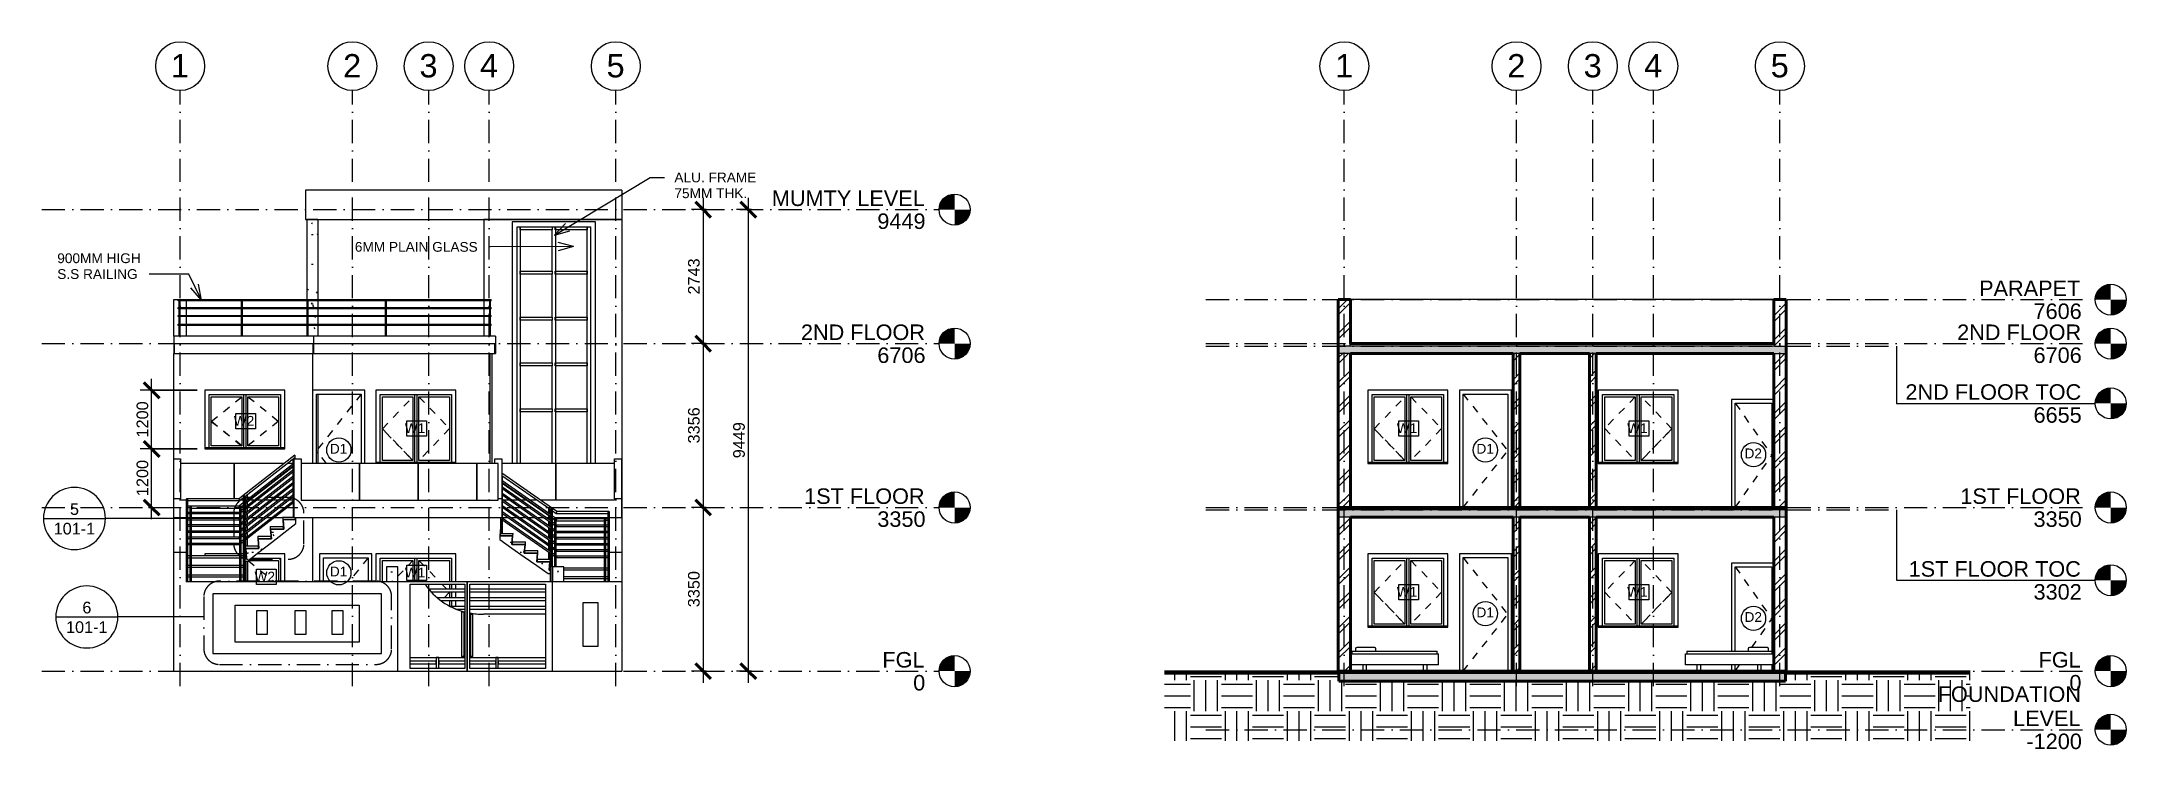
# Model space of a CAD drawing. Header units: millimetres. Extents: x -11864 to 89370, y -1600 to 12887.
# Drawn here: x -11864 to 30801, y -1600 to 12887 of the extents above; entities that cross this region are included whole.
import ezdxf

# ---------------------------------------------------------------- set-up
doc = ezdxf.new("R2010")
doc.units = ezdxf.units.MM
doc.linetypes.add('Dash 1_16_', pattern=[317.5, 158.75, -158.75])
doc.linetypes.add('Dash Dot 3_16_', pattern=[793.75, 476.25, -158.75, 0, -158.75])
for name, color, linetype, lineweight in [('A-ANNO-DIMS', 8, 'Continuous', 9), ('A-ANNO-DIMS-100', 8, 'Continuous', 9), ('A-ANNO-SYMB', 7, 'Continuous', 9), ('A-ANNO-SYMB-1', 7, 'Dash Dot 3_16_', 9), ('A-CLNG', 13, 'Continuous', 13), ('A-CLNG-PATT-1', 13, 'Continuous', 9), ('A-DOOR', 7, 'Continuous', 13), ('A-DOOR-1', 7, 'Dash 1_16_', 9), ('A-DOOR-FRAM', 31, 'Continuous', 9), ('A-DOOR-IDEN', 7, 'Continuous', 9), ('A-FLOR', 8, 'Continuous', 13), ('A-FLOR-1', 8, 'Continuous', 50), ('A-FLOR-HRAL', 6, 'Continuous', 9), ('A-FLOR-LEVL', 7, 'Continuous', 9), ('A-FLOR-LEVL-1', 7, 'Dash Dot 3_16_', 9), ('A-FLOR-MCUT', 8, 'Continuous', 13), ('A-FLOR-PATT-1', 8, 'Continuous', 13), ('A-GENM', 8, 'Continuous', 9), ('A-GLAZ', 6, 'Continuous', 13), ('A-GLAZ-1', 6, 'Dash 1_16_', 9), ('A-GLAZ-2', 6, 'Continuous', 9), ('A-GLAZ-CURT', 52, 'Continuous', 9), ('A-GLAZ-CWMG', 51, 'Continuous', 9), ('A-GLAZ-IDEN', 7, 'Continuous', 9), ('A-ROOF-MCUT', 9, 'Continuous', 50), ('A-WALL', 4, 'Continuous', 13), ('A-WALL-1', 4, 'Continuous', 50), ('A-WALL-PATT-1', 8, 'Continuous', 9), ('C-TOPO', 7, 'Continuous', 9), ('C-TOPO-1', 7, 'Continuous', 70), ('G-ANNO-TEXT-1', 37, 'Continuous', 9), ('I-FURN', 253, 'Continuous', 9), ('S-COLS', 3, 'Continuous', 9), ('S-GRID-1', 7, 'Dash Dot 3_16_', 9), ('S-GRID-IDEN', 7, 'Continuous', 9), ('S-STRS', 2, 'Continuous', 9)]:
    doc.layers.add(name, color=color, linetype=linetype, lineweight=lineweight)
doc.styles.add('Arial_1', font='arial.ttf', dxfattribs={"height": 317.5})
doc.styles.add('Arial_2', font='arial.ttf', dxfattribs={"height": 476.25})
doc.styles.add('Arial_3', font='arial.ttf', dxfattribs={"height": 200})
doc.styles.add('Arial_4', font='arial.ttf', dxfattribs={"height": 238.125})
doc.dimstyles.new('Linear_-_3_32__Arial', dxfattribs={"dimscale": 304.8, "dimtxt": 242.94927, "dimasz": 1.041667, "dimexe": 0.78125, "dimexo": 0.520833, "dimgap": 0, "dimtad": 1, "dimdec": 0, "dimzin": 0, "dimdsep": 46, "dimtxsty": 'Arial_4', "dimblk1": 'OBLIQUE', "dimblk2": 'OBLIQUE', "dimsah": 1, "dimcen": 0.09, "dimdle": 0.78125, "dimazin": 0, "dimtfac": 1, "dimtdec": 4, "dimtix": 1, "dimtmove": 0, "dimatfit": 3, "dimfxl": 1, "dimtvp": 1, "dimtolj": 1, "dimtzin": 0, "dimarcsym": 2})
pattern_1 = [(0, (-6342.02, 0), (812.8, 203.2), [33.528, -576.072, 33.528, -576.072, -3251.2]), (0, (-6342.02, 0), (812.8, 203.2), [-1219.2, 33.528, -1185.672, 33.528, -576.072, -1422.4]), (0, (-6342.02, 0), (812.8, 203.2), [-3048, 33.528, -372.872, 33.528, -982.472]), (120, (-6037.22, 101.6), (-582.3764, 602.3054), [33.528, -576.072, 33.528, -576.072, -3251.2]), (120, (-6037.22, 101.6), (-582.3764, 602.3054), [-1219.2, 33.528, -1185.672, 33.528, -576.072, -1422.4]), (120, (-6037.22, 101.6), (-582.3764, 602.3054), [-3048, 33.528, -372.872, 33.528, -982.472]), (240, (-5935.62, 508), (-230.4236, -805.5054), [33.528, -576.072, 33.528, -576.072, -3251.2]), (240, (-5935.62, 508), (-230.4236, -805.5054), [-1219.2, 33.528, -1185.672, 33.528, -576.072, -1422.4]), (240, (-5935.62, 508), (-230.4236, -805.5054), [-3048, 33.528, -372.872, 33.528, -982.472])]
pattern_2 = [(45, (17996.67, 3701.2), (-251.447, 251.447), []), (45, (17996.67, 4082.2), (-251.447, 251.447), [])]

msp = doc.modelspace()

# ---------------------------------------------------------------- texts
at = {"layer": 'A-ANNO-SYMB', "attachment_point": 1, "style": 'Arial_4'}
for s, insert, char_height, width in [('5', (-11285.1, 3437.3), 238.1, 224.472), ('101-1', (-11619.1, 3036.8), 238.12, 1034.177), ('6', (-11031.9, 1421), 238.1, 224.472), ('101-1', (-11365.9, 1020.6), 238.12, 1034.177)]:
    msp.add_mtext(s, dxfattribs=dict(at, insert=insert, char_height=char_height, width=width))
at = {"layer": 'A-DOOR-IDEN', "char_height": 200, "width": 440.928, "attachment_point": 1, "style": 'Arial_3'}
for s, insert in [('D1', (-5966.1, 4653.4)), ('D1', (17500.5, 4653.4)), ('D2', (22987.5, 4558.5)), ('D1', (-5966.1, 2139.9)), ('D1', (17500.5, 1303.4)), ('D2', (22987.5, 1208.5))]:
    msp.add_mtext(s, dxfattribs=dict(at, insert=insert))
at = {"layer": 'A-FLOR-LEVL', "char_height": 317.5, "attachment_point": 1, "style": 'Arial_1'}
for s, insert, width in [('MUMTY LEVEL', (3080.2, 9840.4), 3783.965), ('9449', (5238.8, 9370.5), 1186.497), ('PARAPET', (27788.7, 7997.2), 2517.299), ('7606', (28902.2, 7527.3), 1186.497), ('2ND FLOOR', (3675.2, 7097.2), 3062.446), ('2ND FLOOR', (27338.7, 7097.2), 3062.446), ('6706', (5238.8, 6627.3), 1186.497), ('6706', (28902.2, 6627.3), 1186.497), ('2ND FLOOR TOC', (26280.7, 5873.6), 4345.146), ('6655', (28902.2, 5403.6), 1186.497), ('1ST FLOOR', (3741.2, 3741.6), 2982.277), ('1ST FLOOR', (27404.7, 3741.6), 2982.277), ('3350', (5238.8, 3271.7), 1186.497), ('3350', (28902.2, 3271.7), 1186.497), ('1ST FLOOR TOC', (26346.7, 2251.8), 4264.977), ('3302', (28902.2, 1781.9), 1186.497), ('FGL', (5342.2, 391.6), 1042.194), ('FGL', (29005.7, 391.6), 1042.194), ('0', (5972.8, -78.3), 296.624), ('FOUNDATION', (26941.7, -312.4), 3543.459), ('0', (29636.2, -78.3), 296.624), ('LEVEL', (28482.9, -808.5), 1675.527), ('-1200', (28757.2, -1278.3), 1362.869)]:
    msp.add_mtext(s, dxfattribs=dict(at, insert=insert, width=width))
at = {"layer": 'A-GLAZ-IDEN', "char_height": 200, "width": 529.114, "attachment_point": 1, "style": 'Arial_3'}
for s, insert in [('W2', (-7932.6, 5224.5)), ('W1', (-4432, 5074.5)), ('W1', (15869.6, 5074.5)), ('W1', (20584.8, 5074.5)), ('W2', (-7507.3, 2035.5)), ('W1', (-4432, 2118.5)), ('W1', (15869.6, 1724.5)), ('W1', (20584.8, 1724.5))]:
    msp.add_mtext(s, dxfattribs=dict(at, insert=insert))
at = {"layer": 'G-ANNO-TEXT-1', "char_height": 200, "attachment_point": 1, "style": 'Arial_3'}
for s, insert, width in [('ALU. FRAME ', (1085.6, 10207.7), 2164.556), ('75MM THK.', (1085.6, 9883.6), 1827.848), ('900MM HIGH ', (-11544.9, 8553.8), 2188.607), ('6MM PLAIN GLASS', (-5454.9, 8786.5), 3102.531), ('S.S RAILING', (-11544.9, 8229.7), 2036.286)]:
    msp.add_mtext(s, dxfattribs=dict(at, insert=insert, width=width))
at = {"layer": 'S-GRID-IDEN', "char_height": 476.2, "width": 448.945, "attachment_point": 1, "style": 'Arial_2'}
for s, insert in [('1', (-9218.3, 12632.9)), ('2', (-5694.1, 12632.9)), ('3', (-4132, 12632.9)), ('4', (-2893.7, 12632.9)), ('5', (-302.9, 12632.9)), ('1', (14607.8, 12632.9)), ('2', (18132.1, 12632.9)), ('3', (19694.2, 12632.9)), ('4', (20932.4, 12632.9)), ('5', (23523.2, 12632.9))]:
    msp.add_mtext(s, dxfattribs=dict(at, insert=insert))

# ---------------------------------------------------------------- blocks, each defined once
blk = doc.blocks.new('M_Casement Dbl with Trim - 0812 x 1220mm-213429-EAST ELEVATION')
at = {"layer": 'A-GLAZ-1'}
for p, q in [((-4578, 1942), (-4269, 2266)), ((-4578, 1942), (-4269, 2266)), ((-4142, 2266), (-3721, 1829)), ((-4142, 2266), (-3721, 1829)), ((-3672, 1778), (-3574, 1676)), ((-3672, 1778), (-3574, 1676)), ((-3681, 1448), (-3688, 1441)), ((-3681, 1448), (-3688, 1441)), ((-3519, 1618), (-3633, 1499)), ((-3519, 1618), (-3633, 1499)), ((-3526, 1626), (-3519, 1618)), ((-3526, 1626), (-3519, 1618))]:
    blk.add_line(p, q, dxfattribs=at)
at = {"layer": 'A-GLAZ-2'}
for p, q in [((-3385, 2400), (-5025, 2400)), ((-5025, 2400), (-5025, 1829)), ((-4936, 1829), (-4936, 2311)), ((-4936, 2311), (-3474, 2311)), ((-4892, 1829), (-4892, 2266)), ((-4892, 2266), (-4269, 2266)), ((-4269, 2266), (-4269, 1829)), ((-4224, 1829), (-4224, 2311)), ((-4186, 2311), (-4186, 1829)), ((-4142, 1829), (-4142, 2266)), ((-4142, 2266), (-3519, 2266)), ((-3519, 2266), (-3519, 1829)), ((-3474, 2311), (-3474, 1829)), ((-3385, 1829), (-3385, 2400)), ((-3519, 1778), (-3519, 1676)), ((-3474, 1778), (-3474, 1676)), ((-3385, 1676), (-3385, 1778)), ((-3519, 1626), (-3519, 1499)), ((-3519, 1448), (-3519, 1336)), ((-3474, 1626), (-3474, 1499)), ((-3474, 1448), (-3474, 1321)), ((-3385, 1499), (-3385, 1626)), ((-3385, 1321), (-3385, 1448))]:
    blk.add_line(p, q, dxfattribs=at)
blk = doc.blocks.new('M_Casement Dbl with Trim - W2-222545-EAST ELEVATION')
at = {"layer": 'A-GLAZ-1'}
blk.add_line((-7637, 2262), (-7095, 1829), dxfattribs=at)
blk.add_line((-7637, 2262), (-7095, 1829), dxfattribs=at)
at = {"layer": 'A-GLAZ-2'}
for p, q in [((-7817, 2400), (-8526, 2400)), ((-8526, 2400), (-8526, 2367)), ((-7741, 2400), (-7779, 2400)), ((-7684, 2400), (-7703, 2400)), ((-7687, 2252), (-7687, 1829)), ((-7642, 1829), (-7642, 2258)), ((-7631, 2267), (-7019, 2267)), ((-7574, 2311), (-6975, 2311)), ((-6886, 2400), (-7460, 2400)), ((-7019, 2267), (-7019, 1829)), ((-6975, 2311), (-6975, 1829)), ((-6886, 1829), (-6886, 2400))]:
    blk.add_line(p, q, dxfattribs=at)
blk = doc.blocks.new('Single-Flush - 36_ x 84_-213765-EAST ELEVATION')
at = {"layer": 'A-DOOR-1'}
blk.add_line((-5185, 2323), (-5574, 1829), dxfattribs=at)
at = {"layer": 'A-DOOR-FRAM'}
for p, q in [((-6175, 2400), (-6175, 1829)), ((-5108, 2400), (-6175, 2400)), ((-6099, 1829), (-6099, 2323)), ((-6099, 2323), (-5185, 2323)), ((-5185, 2323), (-5185, 1829)), ((-5108, 1829), (-5108, 2400))]:
    blk.add_line(p, q, dxfattribs=at)
blk = doc.blocks.new('M_Casement Dbl with Trim - 0812 x 1220mm-V1-EAST ELEVATION')
at = {"layer": 'A-GLAZ-1'}
for p, q in [((-4892, 4962), (-4269, 5616)), ((-4892, 4962), (-4269, 5616)), ((-4142, 5616), (-3519, 4968)), ((-4142, 5616), (-3519, 4968)), ((-4269, 4313), (-4892, 4962)), ((-4892, 4962), (-4269, 4313)), ((-3519, 4968), (-4142, 4313)), ((-3519, 4968), (-4142, 4313))]:
    blk.add_line(p, q, dxfattribs=at)
at = {"layer": 'A-GLAZ-2'}
for p, q in [((-3385, 5750), (-5025, 5750)), ((-5025, 5750), (-5025, 4269)), ((-4936, 4269), (-4936, 5661)), ((-4936, 5661), (-3474, 5661)), ((-4892, 4313), (-4892, 5616)), ((-4892, 5616), (-4269, 5616)), ((-4269, 5616), (-4269, 4313)), ((-4224, 4269), (-4224, 5661)), ((-4186, 5661), (-4186, 4269)), ((-4142, 4313), (-4142, 5616)), ((-4142, 5616), (-3519, 5616)), ((-3519, 5616), (-3519, 4313)), ((-3474, 5661), (-3474, 4269)), ((-3385, 4269), (-3385, 5750)), ((-3385, 4269), (-5025, 4269)), ((-5025, 4269), (-5025, 4252)), ((-4269, 4313), (-4892, 4313)), ((-3519, 4313), (-4142, 4313)), ((-3385, 4252), (-3385, 4269))]:
    blk.add_line(p, q, dxfattribs=at)
blk = doc.blocks.new('M_Casement Dbl with Trim - W2-V2-EAST ELEVATION')
at = {"layer": 'A-GLAZ-1'}
for p, q in [((-8392, 5112), (-7769, 5617)), ((-8392, 5112), (-7769, 5617)), ((-7642, 5617), (-7019, 5118)), ((-7642, 5617), (-7019, 5118)), ((-7769, 4613), (-8392, 5112)), ((-8392, 5112), (-7769, 4613)), ((-7019, 5118), (-7642, 4613)), ((-7019, 5118), (-7642, 4613))]:
    blk.add_line(p, q, dxfattribs=at)
at = {"layer": 'A-GLAZ-2'}
for p, q in [((-6886, 5750), (-8526, 5750)), ((-8526, 5750), (-8526, 4569)), ((-8437, 4569), (-8437, 5661)), ((-8437, 5661), (-6975, 5661)), ((-8392, 4613), (-8392, 5617)), ((-8392, 5617), (-7769, 5617)), ((-7769, 5617), (-7769, 4613)), ((-7725, 4569), (-7725, 5661)), ((-7687, 5661), (-7687, 4569)), ((-7642, 4613), (-7642, 5617)), ((-7642, 5617), (-7019, 5617)), ((-7019, 5617), (-7019, 4613)), ((-6975, 5661), (-6975, 4569)), ((-6886, 4569), (-6886, 5750)), ((-6886, 4569), (-8526, 4569)), ((-8526, 4569), (-8526, 4550)), ((-8526, 4550), (-6886, 4550)), ((-7769, 4613), (-8392, 4613)), ((-7019, 4613), (-7642, 4613)), ((-6886, 4550), (-6886, 4569))]:
    blk.add_line(p, q, dxfattribs=at)
blk = doc.blocks.new('Single-Flush - 36_ x 84_-V3-EAST ELEVATION')
at = {"layer": 'A-DOOR-1'}
for p in [(-5325, 5673), (-6035, 4252)]:
    blk.add_line(p, (-6239, 4512), dxfattribs=at)
at = {"layer": 'A-DOOR-FRAM'}
for p, q in [((-5248, 5750), (-6312, 5750)), ((-6239, 4252), (-6239, 5673)), ((-6239, 5673), (-5325, 5673)), ((-5325, 5673), (-5325, 4252)), ((-5248, 4252), (-5248, 5750))]:
    blk.add_line(p, q, dxfattribs=at)
blk = doc.blocks.new('System Panel - Glazed-243344-EAST ELEVATION')
at = {"layer": 'A-GLAZ-CURT'}
for p, q in [((-697, 5309), (-1351, 5309)), ((-1351, 5309), (-1351, 4252)), ((-697, 4252), (-697, 5309))]:
    blk.add_line(p, q, dxfattribs=at)
blk = doc.blocks.new('curtain wall cover - curtain wall cover-220075-EAST ELEVATION')
at = {"layer": 'A-GENM'}
for p, q in [((-532, 9197), (-2235, 9197)), ((-2235, 9197), (-2235, 4252)), ((-2133, 9095), (-633, 9095)), ((-2133, 4252), (-2133, 9095)), ((-633, 9095), (-633, 4252)), ((-532, 4252), (-532, 9197))]:
    blk.add_line(p, q, dxfattribs=at)
blk = doc.blocks.new('System Panel - Glazed-243345-EAST ELEVATION')
at = {"layer": 'A-GLAZ-CURT'}
for p, q in [((-697, 6248), (-1351, 6248)), ((-1351, 6248), (-1351, 5373)), ((-697, 5373), (-697, 6248)), ((-1351, 5373), (-697, 5373))]:
    blk.add_line(p, q, dxfattribs=at)
blk = doc.blocks.new('Railing - 1_-233163-EAST ELEVATION')
at = {"layer": 'A-FLOR-HRAL'}
for p, q in [((-6711, 4351), (-6711, 3156)), ((-6685, 4347), (-6685, 4371))]:
    blk.add_line(p, q, dxfattribs=at)
at = {"layer": 'A-FLOR-HRAL', "flags": 128}
for points in [[(-6698, 4361), (-6703, 4357), (-6708, 4354), (-6710, 4352), (-6711, 4351)], [(-6685, 4371), (-6688, 4369), (-6692, 4366), (-6698, 4361)]]:
    blk.add_lwpolyline(points, dxfattribs=at)
blk = doc.blocks.new('Railing - Railing-233095-EAST ELEVATION')
at = {"layer": 'A-FLOR-HRAL'}
for p, q in [((-6696, 4259), (-7734, 3449)), ((-7710, 3435), (-6696, 4227)), ((-6696, 4132), (-7703, 3346)), ((-7703, 3314), (-6696, 4100)), ((-6696, 4005), (-7703, 3219)), ((-7703, 3187), (-6696, 3973)), ((-6696, 3878), (-7703, 3092)), ((-7703, 3060), (-6696, 3846)), ((-6696, 3751), (-7703, 2965)), ((-7703, 2933), (-6696, 3719)), ((-6696, 3624), (-7703, 2838)), ((-7703, 2806), (-6696, 3592)), ((-6696, 3497), (-7703, 2711)), ((-7703, 2679), (-6696, 3465))]:
    blk.add_line(p, q, dxfattribs=at)
at = {"layer": 'A-FLOR-HRAL', "flags": 128}
blk.add_lwpolyline([(-7734, 3437), (-7734, 3441), (-7734, 3442)], dxfattribs=at)
blk.add_blockref('Railing - 1_-233163-EAST ELEVATION', (0, 0))
blk = doc.blocks.new('Railing - 1_-233177-EAST ELEVATION')
at = {"layer": 'A-FLOR-HRAL'}
for p, q in [((-7684, 3488), (-7684, 3592)), ((-7684, 3361), (-7684, 3440)), ((-7658, 3612), (-7658, 3508)), ((-7658, 3612), (-7658, 3612)), ((-7658, 3460), (-7658, 3381)), ((-7684, 3234), (-7684, 3329)), ((-7684, 3107), (-7684, 3202)), ((-7684, 2980), (-7684, 3075)), ((-7658, 3349), (-7658, 3254)), ((-7658, 3222), (-7658, 3127)), ((-7658, 3095), (-7658, 3000)), ((-7684, 2853), (-7684, 2948)), ((-7684, 2726), (-7684, 2821)), ((-7684, 2564), (-7684, 2694)), ((-7658, 2968), (-7658, 2873)), ((-7658, 2841), (-7658, 2746)), ((-7658, 2714), (-7658, 2564))]:
    blk.add_line(p, q, dxfattribs=at)
blk = doc.blocks.new('Railing - 1_-V4-EAST ELEVATION')
at = {"layer": 'A-FLOR-HRAL'}
for p, q in [((-6711, 4247), (-6711, 4351)), ((-6685, 4371), (-6685, 4347)), ((-6685, 4371), (-6685, 4371)), ((-6711, 4120), (-6711, 4199)), ((-6711, 3993), (-6711, 4088)), ((-6711, 3866), (-6711, 3961)), ((-6711, 3739), (-6711, 3834)), ((-6711, 3612), (-6711, 3707)), ((-6711, 3485), (-6711, 3580)), ((-6711, 3156), (-6711, 3453))]:
    blk.add_line(p, q, dxfattribs=at)
blk = doc.blocks.new('Railing - Railing-233099-EAST ELEVATION')
at = {"layer": 'A-FLOR-HRAL'}
for p, q in [((-8815, 3377), (-8871, 3377)), ((-8871, 3352), (-8833, 3352)), ((-8833, 3250), (-8871, 3250)), ((-8871, 3225), (-8833, 3225)), ((-8833, 3123), (-8871, 3123)), ((-8871, 3098), (-8833, 3098)), ((-8833, 2996), (-8871, 2996)), ((-7825, 3250), (-8795, 3250)), ((-8795, 3225), (-7817, 3225)), ((-7825, 3123), (-8795, 3123)), ((-8795, 3098), (-7817, 3098)), ((-7825, 2996), (-8795, 2996)), ((-7817, 3257), (-7825, 3250)), ((-7817, 3130), (-7825, 3123)), ((-7817, 3003), (-7825, 2996)), ((-7741, 3317), (-7779, 3287)), ((-7779, 3255), (-7741, 3284)), ((-7741, 3190), (-7779, 3160)), ((-7779, 3128), (-7741, 3157)), ((-7741, 3062), (-7779, 3033)), ((-7779, 3001), (-7741, 3030)), ((-8871, 2971), (-8833, 2971)), ((-8833, 2869), (-8871, 2869)), ((-8871, 2844), (-8833, 2844)), ((-8833, 2742), (-8871, 2742)), ((-8871, 2717), (-8833, 2717)), ((-8833, 2615), (-8871, 2615)), ((-8871, 2590), (-8833, 2590)), ((-8795, 2971), (-7817, 2971)), ((-7825, 2869), (-8795, 2869)), ((-8795, 2844), (-7817, 2844)), ((-7825, 2742), (-8795, 2742)), ((-8795, 2717), (-7817, 2717)), ((-7825, 2615), (-8795, 2615)), ((-8795, 2590), (-7817, 2590)), ((-7817, 2876), (-7825, 2869)), ((-7817, 2749), (-7825, 2742)), ((-7817, 2622), (-7825, 2615)), ((-7741, 2936), (-7779, 2906)), ((-7779, 2874), (-7741, 2904)), ((-7740, 2809), (-7779, 2779)), ((-7779, 2747), (-7740, 2777)), ((-7740, 2682), (-7779, 2652)), ((-7779, 2620), (-7740, 2650))]:
    blk.add_line(p, q, dxfattribs=at)
for points in [[(-7821, 3238), (-7821, 3239), (-7822, 3241), (-7823, 3244), (-7824, 3247), (-7825, 3249), (-7825, 3250), (-7825, 3250), (-7825, 3250)], [(-7821, 3111), (-7821, 3112), (-7822, 3114), (-7823, 3117), (-7824, 3120), (-7825, 3122), (-7825, 3123), (-7825, 3123), (-7825, 3123)], [(-7821, 2984), (-7821, 2985), (-7822, 2987), (-7823, 2990), (-7824, 2993), (-7825, 2995), (-7825, 2996), (-7825, 2996), (-7825, 2996)], [(-7817, 3225), (-7817, 3226), (-7817, 3227), (-7818, 3229), (-7819, 3231), (-7820, 3234), (-7821, 3237), (-7821, 3238)], [(-7817, 3098), (-7817, 3099), (-7817, 3100), (-7818, 3102), (-7819, 3104), (-7820, 3107), (-7821, 3110), (-7821, 3111)], [(-7821, 2857), (-7821, 2858), (-7822, 2860), (-7823, 2863), (-7824, 2866), (-7825, 2868), (-7825, 2869), (-7825, 2869), (-7825, 2869)], [(-7821, 2730), (-7821, 2731), (-7822, 2733), (-7823, 2736), (-7824, 2739), (-7825, 2741), (-7825, 2742), (-7825, 2742), (-7825, 2742)], [(-7821, 2603), (-7821, 2604), (-7822, 2606), (-7823, 2609), (-7824, 2612), (-7825, 2614), (-7825, 2615), (-7825, 2615), (-7825, 2615)], [(-7817, 2971), (-7817, 2972), (-7817, 2973), (-7818, 2975), (-7819, 2977), (-7820, 2980), (-7821, 2983), (-7821, 2984)], [(-7817, 2844), (-7817, 2845), (-7817, 2846), (-7818, 2848), (-7819, 2850), (-7820, 2853), (-7821, 2856), (-7821, 2857)], [(-7817, 2717), (-7817, 2718), (-7817, 2719), (-7818, 2721), (-7819, 2723), (-7820, 2726), (-7821, 2729), (-7821, 2730)], [(-7817, 2590), (-7817, 2591), (-7817, 2592), (-7818, 2594), (-7819, 2596), (-7820, 2599), (-7821, 2602), (-7821, 2603)]]:
    blk.add_open_spline(points, degree=3, dxfattribs=at)
for name in ['Railing - 1_-V4-EAST ELEVATION', 'Railing - 1_-233177-EAST ELEVATION']:
    blk.add_blockref(name, (0, 0))
blk = doc.blocks.new('Top Rail Type - Top Rail_Internal_-233107-EAST ELEVATION')
at = {"layer": 'A-FLOR-HRAL'}
for p, q in [((-6685, 4420), (-7741, 3596)), ((-7703, 3577), (-6685, 4371)), ((-7741, 3596), (-7741, 3427)), ((-7741, 3429), (-7741, 1829)), ((-7703, 3427), (-7703, 3577)), ((-7703, 1829), (-7703, 3429))]:
    blk.add_line(p, q, dxfattribs=at)
at = {"layer": 'A-FLOR-HRAL', "flags": 128}
for points in [[(-6685, 4420), (-6685, 4419), (-6685, 4416), (-6685, 4413), (-6685, 4408), (-6685, 4402), (-6685, 4395)], [(-6685, 4395), (-6685, 4389), (-6685, 4383), (-6685, 4378), (-6685, 4375), (-6685, 4372), (-6685, 4371)], [(-7722, 3587), (-7727, 3589), (-7731, 3591), (-7735, 3593), (-7738, 3595), (-7740, 3596), (-7741, 3596)], [(-7741, 3429), (-7740, 3432), (-7738, 3434), (-7735, 3436), (-7731, 3437), (-7727, 3438), (-7722, 3438), (-7717, 3438), (-7712, 3437), (-7708, 3436), (-7705, 3434), (-7703, 3432), (-7703, 3429)], [(-7703, 3577), (-7703, 3578), (-7705, 3579), (-7708, 3580), (-7712, 3582), (-7717, 3584), (-7722, 3587)]]:
    blk.add_lwpolyline(points, dxfattribs=at)
blk = doc.blocks.new('Handrail Type - Handrail_Internal_-233120-EAST ELEVATION')
at = {"layer": 'A-FLOR-HRAL'}
for p, q in [((-7703, 3425), (-6710, 4199)), ((-7741, 3444), (-7817, 3384)), ((-7817, 3384), (-7817, 3334)), ((-7817, 3336), (-7817, 1829)), ((-7779, 3366), (-7741, 3395)), ((-7779, 3334), (-7779, 3366)), ((-7779, 1829), (-7779, 3336))]:
    blk.add_line(p, q, dxfattribs=at)
at = {"layer": 'A-FLOR-HRAL', "flags": 128}
for points in [[(-7798, 3375), (-7803, 3377), (-7807, 3380), (-7811, 3381), (-7814, 3383), (-7816, 3384), (-7817, 3384)], [(-7817, 3336), (-7816, 3338), (-7814, 3341), (-7811, 3342), (-7807, 3344), (-7803, 3345), (-7798, 3345), (-7793, 3345), (-7788, 3344), (-7784, 3342), (-7781, 3341), (-7779, 3338), (-7779, 3336)], [(-7779, 3366), (-7779, 3366), (-7781, 3367), (-7784, 3368), (-7788, 3370), (-7793, 3372), (-7798, 3375)]]:
    blk.add_lwpolyline(points, dxfattribs=at)
blk = doc.blocks.new('Top Rail Type - Top Rail_Internal_-233133-EAST ELEVATION')
at = {"layer": 'A-FLOR-HRAL'}
for p, q in [((-8909, 3511), (-8909, 2438)), ((-7825, 3530), (-8890, 3530)), ((-8871, 1829), (-8871, 3511)), ((-8871, 3492), (-7812, 3492)), ((-7741, 3596), (-7825, 3530)), ((-7812, 3492), (-7740, 3548))]:
    blk.add_line(p, q, dxfattribs=at)
for points, knots in [([(-8871, 3511), (-8871, 3512), (-8871, 3516), (-8873, 3520), (-8876, 3524), (-8880, 3527), (-8885, 3529), (-8892, 3530), (-8898, 3529), (-8904, 3524), (-8907, 3520), (-8909, 3516), (-8909, 3512), (-8909, 3511)], [0, 0, 0, 0, 0.083333, 0.166667, 0.25, 0.333333, 0.416667, 0.5, 0.666667, 0.75, 0.833333, 0.916667, 1, 1, 1, 1]), ([(-7812, 3492), (-7812, 3492), (-7813, 3493), (-7814, 3497), (-7816, 3501), (-7817, 3506), (-7818, 3509), (-7819, 3511)], [0.5, 0.5, 0.5, 0.5, 0.6666667, 0.75, 0.8333333, 0.9166667, 1, 1, 1, 1])]:
    blk.add_open_spline(points, degree=3, knots=knots, dxfattribs=at)
blk.add_open_spline([(-7819, 3511), (-7820, 3512), (-7821, 3516), (-7822, 3520), (-7824, 3524), (-7825, 3527), (-7825, 3529), (-7825, 3530), (-7825, 3530)], degree=3, dxfattribs=at)
blk = doc.blocks.new('Handrail Type - Handrail_Internal_-233147-EAST ELEVATION')
at = {"layer": 'A-FLOR-HRAL'}
for p, q in [((-8833, 3359), (-8833, 1829)), ((-7825, 3378), (-8814, 3378)), ((-8795, 1829), (-8795, 3359)), ((-8795, 3339), (-7817, 3339)), ((-7817, 3384), (-7825, 3378))]:
    blk.add_line(p, q, dxfattribs=at)
blk.add_open_spline([(-8795, 3359), (-8795, 3360), (-8795, 3364), (-8797, 3368), (-8800, 3372), (-8804, 3375), (-8809, 3377), (-8815, 3378), (-8822, 3376), (-8827, 3372), (-8830, 3368), (-8832, 3364), (-8833, 3360), (-8833, 3359)], degree=3, knots=[0, 0, 0, 0, 0.083333, 0.166667, 0.25, 0.333333, 0.416667, 0.5, 0.666667, 0.75, 0.833333, 0.916667, 1, 1, 1, 1], dxfattribs=at)
for points in [[(-7819, 3359), (-7819, 3360), (-7820, 3364), (-7822, 3368), (-7823, 3372), (-7824, 3375), (-7825, 3377), (-7825, 3378), (-7825, 3378)], [(-7817, 3354), (-7818, 3355), (-7818, 3357), (-7819, 3359)]]:
    blk.add_open_spline(points, degree=3, dxfattribs=at)
blk = doc.blocks.new('Railing - 1_-254842-EAST ELEVATION')
at = {"layer": 'A-FLOR-HRAL'}
for p, q in [((-1491, 3339), (-1491, 3233)), ((-1491, 3339), (-1491, 3339)), ((-1491, 3187), (-1491, 3106)), ((-1491, 3075), (-1491, 2979)), ((-1465, 3215), (-1465, 3321)), ((-1465, 3088), (-1465, 3169)), ((-1465, 2961), (-1465, 3057)), ((-1491, 2948), (-1491, 2852)), ((-1491, 2821), (-1491, 2725)), ((-1491, 2694), (-1491, 2598)), ((-1491, 2567), (-1491, 2471)), ((-1465, 2834), (-1465, 2930)), ((-1465, 2707), (-1465, 2803)), ((-1465, 2580), (-1465, 2676)), ((-1491, 2440), (-1491, 2292)), ((-1465, 2453), (-1465, 2549)), ((-1465, 2292), (-1465, 2422))]:
    blk.add_line(p, q, dxfattribs=at)
blk = doc.blocks.new('Railing - 1_-254834-EAST ELEVATION')
at = {"layer": 'A-FLOR-HRAL'}
for p, q in [((-2438, 3894), (-2438, 4000)), ((-2438, 3767), (-2438, 3848)), ((-2438, 3640), (-2438, 3736)), ((-2438, 3513), (-2438, 3609)), ((-2438, 3386), (-2438, 3482)), ((-2464, 3118), (-2464, 2821)), ((-2438, 3259), (-2438, 3355)), ((-2438, 3132), (-2438, 3228)), ((-2438, 2821), (-2438, 3101))]:
    blk.add_line(p, q, dxfattribs=at)
blk = doc.blocks.new('Railing - Railing-233194-EAST ELEVATION')
at = {"layer": 'A-FLOR-HRAL'}
for p, q in [((-1370, 3022), (-1408, 3049)), ((-1408, 3018), (-1370, 2991)), ((-1323, 2989), (-1332, 2995)), ((-354, 2989), (-1323, 2989)), ((-278, 3116), (-334, 3116)), ((-316, 3091), (-278, 3091)), ((-278, 2989), (-316, 2989)), ((-1370, 2895), (-1408, 2922)), ((-1408, 2891), (-1370, 2864)), ((-1370, 2768), (-1408, 2795)), ((-1408, 2764), (-1370, 2737)), ((-1370, 2641), (-1408, 2668)), ((-1408, 2637), (-1370, 2610)), ((-1323, 2862), (-1332, 2868)), ((-1323, 2735), (-1332, 2741)), ((-1323, 2608), (-1332, 2614)), ((-1331, 2964), (-354, 2964)), ((-1331, 2837), (-354, 2837)), ((-1331, 2710), (-354, 2710)), ((-1331, 2583), (-354, 2583)), ((-354, 2862), (-1323, 2862)), ((-354, 2735), (-1323, 2735)), ((-354, 2608), (-1323, 2608)), ((-316, 2964), (-278, 2964)), ((-278, 2862), (-316, 2862)), ((-316, 2837), (-278, 2837)), ((-278, 2735), (-316, 2735)), ((-316, 2710), (-278, 2710)), ((-278, 2608), (-316, 2608)), ((-316, 2583), (-278, 2583)), ((-1370, 2514), (-1408, 2541)), ((-1408, 2510), (-1370, 2483)), ((-1370, 2387), (-1408, 2413)), ((-1408, 2383), (-1370, 2356)), ((-1323, 2481), (-1332, 2487)), ((-1323, 2354), (-1332, 2360)), ((-1331, 2456), (-354, 2456)), ((-1331, 2329), (-354, 2329)), ((-354, 2481), (-1323, 2481)), ((-354, 2354), (-1323, 2354)), ((-278, 2481), (-316, 2481)), ((-316, 2456), (-278, 2456)), ((-278, 2354), (-316, 2354)), ((-316, 2329), (-278, 2329))]:
    blk.add_line(p, q, dxfattribs=at)
for points in [[(-1323, 2989), (-1323, 2989), (-1324, 2988), (-1325, 2986), (-1325, 2983), (-1326, 2980), (-1327, 2978), (-1327, 2977)], [(-1323, 2862), (-1323, 2862), (-1324, 2861), (-1325, 2859), (-1325, 2856), (-1326, 2853), (-1327, 2851), (-1327, 2850)], [(-1323, 2735), (-1323, 2735), (-1324, 2734), (-1325, 2732), (-1325, 2729), (-1326, 2726), (-1327, 2724), (-1327, 2723)], [(-1323, 2608), (-1323, 2608), (-1324, 2607), (-1325, 2605), (-1325, 2602), (-1326, 2599), (-1327, 2597), (-1327, 2596)], [(-1323, 2481), (-1323, 2481), (-1324, 2480), (-1325, 2478), (-1325, 2475), (-1326, 2472), (-1327, 2470), (-1327, 2469)], [(-1323, 2354), (-1323, 2354), (-1324, 2353), (-1325, 2351), (-1325, 2348), (-1326, 2345), (-1327, 2343), (-1327, 2342)]]:
    blk.add_open_spline(points, degree=3, knots=[0.5, 0.5, 0.5, 0.5, 0.6666667, 0.75, 0.8333333, 0.9166667, 1, 1, 1, 1], dxfattribs=at)
for points in [[(-1327, 2977), (-1328, 2976), (-1328, 2973), (-1329, 2970), (-1330, 2968), (-1331, 2966), (-1331, 2964), (-1331, 2964), (-1331, 2964)], [(-1327, 2850), (-1328, 2849), (-1328, 2846), (-1329, 2843), (-1330, 2841), (-1331, 2839), (-1331, 2837), (-1331, 2837), (-1331, 2837)], [(-1327, 2723), (-1328, 2722), (-1328, 2719), (-1329, 2716), (-1330, 2714), (-1331, 2712), (-1331, 2710), (-1331, 2710), (-1331, 2710)], [(-1327, 2596), (-1328, 2595), (-1328, 2592), (-1329, 2589), (-1330, 2587), (-1331, 2585), (-1331, 2583), (-1331, 2583), (-1331, 2583)], [(-1327, 2469), (-1328, 2468), (-1328, 2465), (-1329, 2462), (-1330, 2460), (-1331, 2458), (-1331, 2456), (-1331, 2456), (-1331, 2456)], [(-1327, 2342), (-1328, 2341), (-1328, 2338), (-1329, 2335), (-1330, 2333), (-1331, 2331), (-1331, 2329), (-1331, 2329), (-1331, 2329)]]:
    blk.add_open_spline(points, degree=3, dxfattribs=at)
for name in ['Railing - 1_-254834-EAST ELEVATION', 'Railing - 1_-254842-EAST ELEVATION']:
    blk.add_blockref(name, (0, 0))
blk = doc.blocks.new('Railing - 1_-V5-EAST ELEVATION')
at = {"layer": 'A-FLOR-HRAL'}
for p, q in [((-2438, 4000), (-2438, 2821)), ((-2464, 2821), (-2464, 3147))]:
    blk.add_line(p, q, dxfattribs=at)
at = {"layer": 'A-FLOR-HRAL', "flags": 128}
blk.add_lwpolyline([(-2449, 4007), (-2446, 4005), (-2441, 4002), (-2439, 4000), (-2438, 4000)], dxfattribs=at)
blk = doc.blocks.new('Railing - Railing-233198-EAST ELEVATION')
at = {"layer": 'A-FLOR-HRAL'}
for p, q in [((-1424, 3187), (-2449, 3901)), ((-2449, 3870), (-1447, 3171)), ((-1446, 3075), (-2449, 3774)), ((-2449, 3743), (-1446, 3044)), ((-1446, 2948), (-2449, 3647)), ((-2449, 3616), (-1446, 2917)), ((-1446, 2821), (-2449, 3520)), ((-2449, 3489), (-1446, 2790)), ((-2464, 3119), (-1446, 2409)), ((-1446, 2440), (-2460, 3147)), ((-1446, 2694), (-2449, 3393)), ((-2449, 3362), (-1446, 2663)), ((-1446, 2567), (-2449, 3266)), ((-2449, 3235), (-1446, 2536))]:
    blk.add_line(p, q, dxfattribs=at)
at = {"layer": 'A-FLOR-HRAL', "flags": 128}
for points in [[(-2464, 3134), (-2464, 3138), (-2464, 3142), (-2464, 3145), (-2464, 3147)], [(-2464, 3119), (-2464, 3119), (-2464, 3121), (-2464, 3123), (-2464, 3127), (-2464, 3130), (-2464, 3134)]]:
    blk.add_lwpolyline(points, dxfattribs=at)
blk.add_blockref('Railing - 1_-V5-EAST ELEVATION', (0, 0))
blk = doc.blocks.new('Top Rail Type - Top Rail_Internal_-233206-EAST ELEVATION')
at = {"layer": 'A-FLOR-HRAL'}
for p, q in [((-1323, 3269), (-1408, 3328)), ((-1408, 3282), (-1335, 3231)), ((-1335, 3231), (-278, 3231)), ((-259, 3269), (-1323, 3269)), ((-278, 3250), (-278, 1829)), ((-240, 2438), (-240, 3250))]:
    blk.add_line(p, q, dxfattribs=at)
blk.add_open_spline([(-1329, 3250), (-1330, 3248), (-1331, 3245), (-1332, 3240), (-1334, 3236), (-1335, 3233), (-1335, 3231), (-1335, 3231), (-1335, 3231)], degree=3, dxfattribs=at)
for points, knots in [([(-1323, 3269), (-1323, 3269), (-1324, 3267), (-1325, 3263), (-1326, 3259), (-1328, 3255), (-1329, 3251), (-1329, 3250)], [0.5, 0.5, 0.5, 0.5, 0.6666667, 0.75, 0.8333333, 0.9166667, 1, 1, 1, 1]), ([(-240, 3250), (-240, 3251), (-240, 3255), (-242, 3259), (-245, 3263), (-249, 3266), (-254, 3268), (-261, 3269), (-267, 3267), (-273, 3263), (-276, 3259), (-278, 3255), (-278, 3251), (-278, 3250)], [0, 0, 0, 0, 0.083333, 0.166667, 0.25, 0.333333, 0.416667, 0.5, 0.666667, 0.75, 0.833333, 0.916667, 1, 1, 1, 1])]:
    blk.add_open_spline(points, degree=3, knots=knots, dxfattribs=at)
blk = doc.blocks.new('Handrail Type - Handrail_Internal_-233220-EAST ELEVATION')
at = {"layer": 'A-FLOR-HRAL'}
for p, q in [((-1384, 3112), (-1361, 3096)), ((-1324, 3116), (-1351, 3136)), ((-1332, 3078), (-354, 3078)), ((-335, 3116), (-1324, 3116)), ((-354, 3097), (-354, 1829)), ((-316, 1829), (-316, 3097))]:
    blk.add_line(p, q, dxfattribs=at)
for points, knots in [([(-1330, 3097), (-1330, 3096), (-1331, 3093), (-1332, 3090), (-1332, 3090)], [0, 0, 0, 0, 0.0833333, 0.1355717, 0.1355717, 0.1355717, 0.1355717]), ([(-1324, 3116), (-1324, 3116), (-1324, 3115), (-1325, 3111), (-1327, 3107), (-1328, 3102), (-1329, 3099), (-1330, 3097)], [0.5, 0.5, 0.5, 0.5, 0.6666667, 0.75, 0.8333333, 0.9166667, 1, 1, 1, 1]), ([(-316, 3097), (-316, 3099), (-317, 3102), (-318, 3107), (-321, 3111), (-325, 3114), (-330, 3116), (-337, 3117), (-343, 3115), (-349, 3111), (-352, 3107), (-354, 3102), (-354, 3099), (-354, 3097)], [0, 0, 0, 0, 0.083333, 0.166667, 0.25, 0.333333, 0.416667, 0.5, 0.666667, 0.75, 0.833333, 0.916667, 1, 1, 1, 1])]:
    blk.add_open_spline(points, degree=3, knots=knots, dxfattribs=at)
blk = doc.blocks.new('Top Rail Type - Top Rail_Internal_-233234-EAST ELEVATION')
at = {"layer": 'A-FLOR-HRAL'}
for p, q in [((-1408, 3328), (-2449, 4054)), ((-2449, 4007), (-1446, 3308)), ((-1446, 3308), (-1446, 3175)), ((-1446, 3177), (-1446, 1829)), ((-1408, 3175), (-1408, 3328)), ((-1408, 2134), (-1408, 3177))]:
    blk.add_line(p, q, dxfattribs=at)
at = {"layer": 'A-FLOR-HRAL', "flags": 128}
for points in [[(-1427, 3318), (-1432, 3315), (-1437, 3313), (-1441, 3311), (-1444, 3309), (-1446, 3308), (-1446, 3308)], [(-1441, 3184), (-1437, 3186), (-1432, 3187), (-1427, 3187), (-1422, 3187), (-1418, 3186), (-1414, 3184), (-1411, 3182), (-1409, 3180), (-1408, 3177)], [(-1408, 3328), (-1409, 3328), (-1411, 3327), (-1414, 3325), (-1418, 3323), (-1422, 3321), (-1427, 3318)]]:
    blk.add_lwpolyline(points, dxfattribs=at)
blk = doc.blocks.new('Handrail Type - Handrail_Internal_-233247-EAST ELEVATION')
at = {"layer": 'A-FLOR-HRAL'}
for p, q in [((-2439, 3848), (-1446, 3156)), ((-1351, 3136), (-1408, 3176)), ((-1408, 3129), (-1384, 3112)), ((-1370, 3082), (-1370, 2134)), ((-1332, 2134), (-1332, 3096))]:
    blk.add_line(p, q, dxfattribs=at)
at = {"layer": 'A-FLOR-HRAL', "flags": 128}
for points in [[(-1377, 3131), (-1381, 3127), (-1384, 3124), (-1386, 3120), (-1387, 3117), (-1386, 3114), (-1384, 3112), (-1381, 3111), (-1377, 3110), (-1372, 3111), (-1367, 3112), (-1362, 3114), (-1358, 3117)], [(-1358, 3117), (-1354, 3120), (-1351, 3124), (-1349, 3127), (-1348, 3131), (-1349, 3133), (-1351, 3136), (-1354, 3137), (-1358, 3137), (-1363, 3137), (-1368, 3136), (-1373, 3133), (-1377, 3131)], [(-1370, 3082), (-1370, 3085), (-1368, 3089), (-1365, 3093), (-1361, 3096), (-1356, 3099), (-1351, 3101), (-1346, 3102), (-1342, 3102), (-1338, 3102), (-1335, 3101), (-1333, 3098), (-1332, 3096)]]:
    blk.add_lwpolyline(points, dxfattribs=at)
blk = doc.blocks.new('System Panel - Glazed-246272-EAST ELEVATION')
at = {"layer": 'A-GLAZ-CURT'}
for p, q in [((-5356, 4252), (-6556, 4252)), ((-6556, 4252), (-6556, 3502)), ((-5356, 3502), (-5356, 4252)), ((-6556, 3502), (-5356, 3502))]:
    blk.add_line(p, q, dxfattribs=at)
blk = doc.blocks.new('System Panel - Glazed-246273-EAST ELEVATION')
at = {"layer": 'A-GLAZ-CURT'}
for p, q in [((-2519, 4252), (-2956, 4252)), ((-2956, 4252), (-2956, 3502)), ((-2519, 3502), (-2519, 4252)), ((-2956, 3502), (-2519, 3502))]:
    blk.add_line(p, q, dxfattribs=at)
blk = doc.blocks.new('System Panel - Glazed-V6-EAST ELEVATION')
at = {"layer": 'A-GLAZ-CURT'}
for p, q in [((-140, 4252), (-1340, 4252)), ((-1340, 4252), (-1340, 3502)), ((-140, 3528), (-140, 4252))]:
    blk.add_line(p, q, dxfattribs=at)
blk = doc.blocks.new('System Panel - Glazed-246274-EAST ELEVATION')
at = {"layer": 'A-GLAZ-CURT'}
for p, q in [((-1340, 4252), (-2449, 4252)), ((-1340, 3502), (-1340, 4252))]:
    blk.add_line(p, q, dxfattribs=at)
blk = doc.blocks.new('System Panel - Glazed-V7-EAST ELEVATION')
at = {"layer": 'A-GLAZ-CURT'}
for p, q in [((-6899, 4252), (-7926, 4252)), ((-7926, 4252), (-7926, 3530)), ((-6726, 4252), (-6838, 4252))]:
    blk.add_line(p, q, dxfattribs=at)
blk = doc.blocks.new('System Panel - Glazed-260892-EAST ELEVATION')
at = {"layer": 'A-GLAZ-CURT'}
for p, q in [((-7926, 4252), (-9022, 4252)), ((-9022, 4252), (-9022, 3528)), ((-7926, 3530), (-7926, 4252))]:
    blk.add_line(p, q, dxfattribs=at)
blk = doc.blocks.new('System Panel - Glazed-254808-EAST ELEVATION')
at = {"layer": 'A-GLAZ-CURT'}
for p, q in [((-697, 9035), (-1351, 9035)), ((-1351, 9035), (-1351, 8188)), ((-697, 8188), (-697, 9035)), ((-1351, 8188), (-697, 8188))]:
    blk.add_line(p, q, dxfattribs=at)
blk = doc.blocks.new('Rectangular Mullion - 2_5_ x 5_ rectangular-243339-EAST ELEVATION')
at = {"layer": 'A-GLAZ-CWMG'}
for p, q in [((-2070, 8125), (-2070, 8188)), ((-1415, 8188), (-1415, 8125))]:
    blk.add_line(p, q, dxfattribs=at)
blk = doc.blocks.new('Rectangular Mullion - 2_5_ x 5_ rectangular-243258-EAST ELEVATION')
at = {"layer": 'A-GLAZ-CWMG'}
for p, q in [((-1415, 7218), (-1415, 7186)), ((-1351, 7218), (-1351, 7186)), ((-1415, 6311), (-1415, 6280)), ((-1351, 6311), (-1351, 6280))]:
    blk.add_line(p, q, dxfattribs=at)
blk = doc.blocks.new('Rectangular Mullion - 2_5_ x 5_ rectangular-254809-EAST ELEVATION')
at = {"layer": 'A-GLAZ-CWMG'}
for p, q in [((-1415, 9095), (-1415, 9035)), ((-1351, 9095), (-1351, 9035)), ((-1415, 8188), (-1415, 8157)), ((-1351, 8188), (-1351, 8157))]:
    blk.add_line(p, q, dxfattribs=at)
blk = doc.blocks.new('Rectangular Mullion - 2_5_ x 5_ rectangular-243341-EAST ELEVATION')
at = {"layer": 'A-GLAZ-CWMG'}
for p, q in [((-1415, 5341), (-1415, 5309)), ((-1351, 5341), (-1351, 5309))]:
    blk.add_line(p, q, dxfattribs=at)
blk = doc.blocks.new('Rectangular Mullion - 2_5_ x 5_ rectangular-254810-EAST ELEVATION')
at = {"layer": 'A-GLAZ-CWMG'}
for p, q in [((-697, 9035), (-697, 9095)), ((-697, 8157), (-697, 8188))]:
    blk.add_line(p, q, dxfattribs=at)
blk = doc.blocks.new('Rectangular Mullion - 2_5_ x 5_ rectangular-243342-EAST ELEVATION')
at = {"layer": 'A-GLAZ-CWMG'}
for p, q in [((-2070, 9035), (-2070, 9095)), ((-1415, 9095), (-1415, 9035))]:
    blk.add_line(p, q, dxfattribs=at)
blk = doc.blocks.new('Rectangular Mullion - 2_5_ x 5_ rectangular-243348-EAST ELEVATION')
at = {"layer": 'A-GLAZ-CWMG'}
blk.add_line((-2070, 5341), (-2070, 5309), dxfattribs=at)
blk = doc.blocks.new('Rectangular Mullion - 2_5_ x 5_ rectangular-243349-EAST ELEVATION')
at = {"layer": 'A-GLAZ-CWMG'}
for p, q in [((-2070, 6280), (-2070, 6248)), ((-2070, 5373), (-2070, 5341))]:
    blk.add_line(p, q, dxfattribs=at)
blk = doc.blocks.new('Rectangular Mullion - 2_5_ x 5_ rectangular-254811-EAST ELEVATION')
at = {"layer": 'A-GLAZ-CWMG'}
for p, q in [((-2070, 9095), (-2070, 9035)), ((-2070, 8188), (-2070, 8157))]:
    blk.add_line(p, q, dxfattribs=at)
blk = doc.blocks.new('Rectangular Mullion - 2_5_ x 5_ rectangular-243351-EAST ELEVATION')
at = {"layer": 'A-GLAZ-CWMG'}
blk.add_line((-697, 5309), (-697, 5341), dxfattribs=at)
blk = doc.blocks.new('Rectangular Mullion - 2_5_ x 5_ rectangular-243352-EAST ELEVATION')
at = {"layer": 'A-GLAZ-CWMG'}
for p, q in [((-697, 8125), (-697, 8157)), ((-697, 7218), (-697, 7250))]:
    blk.add_line(p, q, dxfattribs=at)
blk = doc.blocks.new('RAILING1 - RAILING-245564-EAST ELEVATION')
at = {"layer": 'A-GENM'}
for p, q in [((-9069, 7078), (-9069, 7103)), ((-9069, 7103), (-6387, 7103)), ((-6387, 7078), (-9069, 7078)), ((-6387, 7103), (-2665, 7103)), ((-6387, 7078), (-6387, 7103)), ((-2665, 7078), (-6387, 7078)), ((-2665, 7078), (-2665, 7103))]:
    blk.add_line(p, q, dxfattribs=at)
blk = doc.blocks.new('RAILING2 - RAILING-245591-EAST ELEVATION')
at = {"layer": 'A-GENM'}
for p, q in [((-9069, 7258), (-9069, 7283)), ((-9069, 7283), (-6387, 7283)), ((-6387, 7258), (-9069, 7258)), ((-6387, 7283), (-2665, 7283)), ((-6387, 7258), (-6387, 7283)), ((-2665, 7258), (-6387, 7258)), ((-2665, 7258), (-2665, 7283))]:
    blk.add_line(p, q, dxfattribs=at)
blk = doc.blocks.new('RAILING3 - RAILING-245619-EAST ELEVATION')
at = {"layer": 'A-GENM'}
for p, q in [((-9069, 7418), (-9069, 7443)), ((-9069, 7443), (-6387, 7443)), ((-6387, 7418), (-9069, 7418)), ((-6387, 7443), (-2665, 7443)), ((-6387, 7418), (-6387, 7443)), ((-2665, 7418), (-6387, 7418)), ((-2665, 7418), (-2665, 7443))]:
    blk.add_line(p, q, dxfattribs=at)
blk = doc.blocks.new('RAILING4 - RAILING-245647-EAST ELEVATION')
at = {"layer": 'A-GENM'}
for p, q in [((-9069, 7580), (-9069, 7606)), ((-9069, 7606), (-6387, 7606)), ((-6387, 7580), (-9069, 7580)), ((-6387, 7606), (-2665, 7606)), ((-6387, 7580), (-6387, 7606)), ((-2665, 7580), (-6387, 7580)), ((-2665, 7580), (-2665, 7606))]:
    blk.add_line(p, q, dxfattribs=at)
blk = doc.blocks.new('Generic Models 1 - Generic Models 1-246065-EAST ELEVATION')
at = {"layer": 'A-GENM'}
for p, q in [((-9054, 7580), (-9054, 7443)), ((-9054, 7418), (-9054, 7283)), ((-9054, 7258), (-9054, 7103)), ((-9029, 7443), (-9029, 7580)), ((-9029, 7283), (-9029, 7418)), ((-9029, 7103), (-9029, 7258)), ((-7779, 7580), (-7779, 7443)), ((-7779, 7418), (-7779, 7283)), ((-7779, 7258), (-7779, 7103)), ((-7754, 7443), (-7754, 7580)), ((-7754, 7283), (-7754, 7418)), ((-7754, 7103), (-7754, 7258)), ((-6434, 7580), (-6434, 7443)), ((-6434, 7418), (-6434, 7283)), ((-6434, 7258), (-6434, 7103)), ((-6409, 7443), (-6409, 7580)), ((-6409, 7283), (-6409, 7418)), ((-6409, 7103), (-6409, 7258)), ((-4834, 7580), (-4834, 7443)), ((-4834, 7418), (-4834, 7283)), ((-4834, 7258), (-4834, 7103)), ((-4809, 7443), (-4809, 7580)), ((-4809, 7283), (-4809, 7418)), ((-4809, 7103), (-4809, 7258)), ((-2701, 7580), (-2701, 7443)), ((-2701, 7418), (-2701, 7283)), ((-2701, 7258), (-2701, 7103)), ((-2676, 7443), (-2676, 7580)), ((-2676, 7283), (-2676, 7418)), ((-2676, 7103), (-2676, 7258)), ((-9054, 7078), (-9054, 6858)), ((-9029, 6858), (-9029, 7078)), ((-7779, 7078), (-7779, 6858)), ((-7754, 6858), (-7754, 7078)), ((-6434, 7078), (-6434, 6858)), ((-6409, 6858), (-6409, 7078)), ((-4834, 7078), (-4834, 6858)), ((-4809, 6858), (-4809, 7078)), ((-2701, 7078), (-2701, 6858)), ((-2676, 6858), (-2676, 7078))]:
    blk.add_line(p, q, dxfattribs=at)
blk = doc.blocks.new('gate 16 - gate 16-237993-EAST ELEVATION')
at = {"layer": 'A-GENM'}
for p, q in [((-3154, 1829), (-4573, 1829)), ((-4323, 51), (-4323, 1778)), ((-4323, 1778), (-3205, 1778)), ((-3205, 1778), (-3205, 51)), ((-1414, 1829), (-3154, 1829)), ((-3154, 1829), (-3154, 0)), ((-3154, 0), (-3154, 1829)), ((-3104, 51), (-3104, 1778)), ((-3104, 1778), (-1550, 1778)), ((-1550, 1778), (-1550, 51)), ((-3205, 1676), (-3941, 1676)), ((-3896, 1626), (-3205, 1626)), ((-3205, 1499), (-3763, 1499)), ((-3699, 1448), (-3205, 1448)), ((-3205, 1321), (-3494, 1321)), ((-1550, 1321), (-3104, 1321)), ((-1550, 1676), (-3104, 1676)), ((-3104, 1626), (-1550, 1626)), ((-1550, 1499), (-3104, 1499)), ((-3104, 1448), (-1550, 1448)), ((-3382, 1270), (-3205, 1270)), ((-3269, 1216), (-3269, 299)), ((-3269, 1216), (-3219, 1216)), ((-3219, 299), (-3219, 1216)), ((-3104, 1270), (-1550, 1270)), ((-3090, 1168), (-3090, 299)), ((-3090, 1168), (-3039, 1168)), ((-3039, 299), (-3039, 1168)), ((-1550, 1168), (-2821, 1168)), ((-4323, 279), (-3205, 279)), ((-3789, 203), (-4323, 203)), ((-4323, 152), (-3789, 152)), ((-3205, 51), (-4323, 51)), ((-3789, 279), (-3789, 51)), ((-3739, 279), (-3789, 279)), ((-3789, 152), (-3789, 203)), ((-3739, 51), (-3739, 279)), ((-3205, 203), (-3739, 203)), ((-3739, 203), (-3739, 152)), ((-3739, 152), (-3205, 152)), ((-3219, 299), (-3269, 299)), ((-3104, 279), (-1550, 279)), ((-2570, 203), (-3104, 203)), ((-3104, 152), (-2570, 152)), ((-1550, 51), (-3104, 51)), ((-3039, 299), (-3090, 299)), ((-2519, 279), (-2570, 279)), ((-2570, 279), (-2570, 51)), ((-2570, 152), (-2570, 203)), ((-2519, 51), (-2519, 279)), ((-1550, 203), (-2519, 203)), ((-2519, 203), (-2519, 152)), ((-2519, 152), (-1550, 152)), ((-4573, 0), (-3154, 0)), ((-3154, 0), (-1414, 0))]:
    blk.add_line(p, q, dxfattribs=at)
for start, end in [(214.6665, 255.6465), (219.8381, 222.5732), (230.0236, 233.3426), (243.1252, 248.111), (259.8584, 271.3335)]:
    blk.add_arc((-2854, 2583), 1415, start, end, dxfattribs=at)
blk = doc.blocks.new('Walls 1 - Walls 1-250758-EAST ELEVATION')
at = {"layer": 'A-WALL'}
for p, q in [((-4910, 1581), (-8364, 1581)), ((-8364, 1581), (-8364, 364)), ((-7907, 593), (-7907, 1353)), ((-7907, 1353), (-5367, 1353)), ((-5367, 1353), (-5367, 593)), ((-4910, 364), (-4910, 1581)), ((-7241, 1238), (-7469, 1238)), ((-7469, 1238), (-7469, 758)), ((-7241, 758), (-7241, 1238)), ((-6452, 1238), (-6681, 1238)), ((-6681, 1238), (-6681, 758)), ((-6452, 758), (-6452, 1238)), ((-5694, 1238), (-5923, 1238)), ((-5923, 1238), (-5923, 758)), ((-5694, 758), (-5694, 1238)), ((-5367, 593), (-7907, 593)), ((-7469, 758), (-7241, 758)), ((-6681, 758), (-6452, 758)), ((-5923, 758), (-5694, 758)), ((-8364, 364), (-4910, 364))]:
    blk.add_line(p, q, dxfattribs=at)
blk = doc.blocks.new('Level - Level Head - Circle-50818-EAST ELEVATION')
at = {"layer": 'A-FLOR-LEVL'}
h = blk.add_hatch(color=256, dxfattribs=at)
edge = h.paths.add_edge_path(flags=0)
edge.add_line((6820, 0), (6503, 0))
edge.add_arc((6820, 0), 317, 90, 180, ccw=False)
edge.add_line((6820, 317), (6820, 0))
h = blk.add_hatch(color=256, dxfattribs=at)
edge = h.paths.add_edge_path(flags=0)
edge.add_line((6820, -317), (6820, 0))
edge.add_line((6820, 0), (7138, 0))
edge.add_arc((6820, 0), 317, 270, 360, ccw=False)
blk.add_circle((6820, 0), 318, dxfattribs=at)
blk = doc.blocks.new('Grid - Grid Head - Circle 2-235549-EAST ELEVATION')
at = {"layer": 'S-GRID-IDEN'}
blk.add_circle((-9029.7, 12387.2), 500, dxfattribs=at)
blk = doc.blocks.new('DIMBLOCK1-EAST ELEVATION')
at = {"layer": 'A-ANNO-DIMS-100', "lineweight": 50}
for p, q in [((-9613, 4550), (-9771, 4709)), ((-9613, 4550), (-9454, 4391)), ((-9613, 3350), (-9771, 3509)), ((-9613, 3350), (-9454, 3191))]:
    blk.add_line(p, q, dxfattribs=at)
at = {"layer": 'A-ANNO-DIMS-100'}
for p, q in [((-8684, 4550), (-9851, 4550)), ((-9613, 3112), (-9613, 4550)), ((-9613, 4550), (-8684, 4550)), ((-9678, 3350), (-9374, 3350)), ((-9613, 3350), (-9678, 3350))]:
    blk.add_line(p, q, dxfattribs=at)
at = {"layer": 'A-ANNO-DIMS-100', "color": 0, "insert": (-9922, 3584), "char_height": 238.1, "width": 879.1, "attachment_point": 1, "rotation": 90, "line_spacing_factor": 0.941778, "style": 'Arial_4'}
blk.add_mtext('1200', dxfattribs=at)
blk = doc.blocks.new('_Oblique')
at = {"color": 0, "linetype": 'ByBlock', "lineweight": -2}
blk.add_line((-0.5, -0.5), (0.5, 0.5), dxfattribs=at)
blk = doc.blocks.new('DIMBLOCK2-EAST ELEVATION')
at = {"layer": 'A-ANNO-DIMS-100'}
for p, q in [((-9613, 4550), (-9613, 5988)), ((-8684, 5750), (-9851, 5750)), ((-9613, 5750), (-8684, 5750)), ((-8684, 4550), (-9851, 4550)), ((-9613, 4550), (-8684, 4550))]:
    blk.add_line(p, q, dxfattribs=at)
at = {"layer": 'A-ANNO-DIMS-100', "lineweight": 50}
for p, q in [((-9613, 5750), (-9771, 5909)), ((-9613, 5750), (-9454, 5591)), ((-9613, 4550), (-9771, 4709)), ((-9613, 4550), (-9454, 4391))]:
    blk.add_line(p, q, dxfattribs=at)
at = {"layer": 'A-ANNO-DIMS-100', "color": 0, "insert": (-9922, 4784), "char_height": 238.1, "width": 879.1, "attachment_point": 1, "rotation": 90, "line_spacing_factor": 0.941778, "style": 'Arial_4'}
blk.add_mtext('1200', dxfattribs=at)
blk = doc.blocks.new('M_Window Tag - M_Window Tag-222506-EAST ELEVATION')
at = {"layer": 'A-GLAZ-IDEN'}
for p, q in [((-4393, 4812), (-4393, 5124)), ((-4393, 5124), (-3989, 5124)), ((-3989, 5124), (-3989, 4812)), ((-3989, 4812), (-4393, 4812))]:
    blk.add_line(p, q, dxfattribs=at)
blk = doc.blocks.new('M_Door Tag - M_Door Tag-221952-EAST ELEVATION')
at = {"layer": 'A-DOOR-IDEN'}
blk.add_circle((-5782, 4527), 248, dxfattribs=at)
blk = doc.blocks.new('Elevation - Callout Head-55151-EAST ELEVATION')
at = {"layer": 'A-ANNO-SYMB'}
blk.add_line((-11575, 1109), (-10305, 1109), dxfattribs=at)
for start, end in [(0, 180), (180, 360)]:
    blk.add_arc((-10940, 1109), 635, start, end, dxfattribs=at)
blk = doc.blocks.new('DIMBLOCK3-EAST ELEVATION')
at = {"layer": 'A-ANNO-DIMS-100'}
for p, q in [((2663, 9449), (2359, 9449)), ((2597, 9687), (2597, -238)), ((2597, 9449), (2663, 9449)), ((2663, 0), (2359, 0)), ((2597, 0), (2663, 0))]:
    blk.add_line(p, q, dxfattribs=at)
at = {"layer": 'A-ANNO-DIMS-100', "lineweight": 50}
for p, q in [((2597, 9449), (2439, 9608)), ((2597, 9449), (2756, 9290)), ((2597, 0), (2439, 159)), ((2597, 0), (2756, -159))]:
    blk.add_line(p, q, dxfattribs=at)
at = {"layer": 'A-ANNO-DIMS-100', "color": 0, "insert": (2288, 4358), "char_height": 238.1, "width": 879.1, "attachment_point": 1, "rotation": 90, "line_spacing_factor": 0.941778, "style": 'Arial_4'}
blk.add_mtext('9449', dxfattribs=at)
blk = doc.blocks.new('DIMBLOCK4-EAST ELEVATION')
at = {"layer": 'A-ANNO-DIMS-100'}
for p, q in [((1739, 9449), (1435, 9449)), ((1673, 9687), (1673, 6706)), ((1673, 9449), (1739, 9449)), ((1739, 6706), (1435, 6706)), ((1673, 6706), (1739, 6706))]:
    blk.add_line(p, q, dxfattribs=at)
at = {"layer": 'A-ANNO-DIMS-100', "lineweight": 50}
for p, q in [((1673, 9449), (1515, 9608)), ((1673, 9449), (1832, 9290)), ((1673, 6706), (1515, 6864)), ((1673, 6706), (1832, 6547))]:
    blk.add_line(p, q, dxfattribs=at)
at = {"layer": 'A-ANNO-DIMS-100', "color": 0, "insert": (1364, 7711), "char_height": 238.1, "width": 879.1, "attachment_point": 1, "rotation": 90, "line_spacing_factor": 0.941778, "style": 'Arial_4'}
blk.add_mtext('2743', dxfattribs=at)
blk = doc.blocks.new('DIMBLOCK5-EAST ELEVATION')
at = {"layer": 'A-ANNO-DIMS-100', "lineweight": 50}
for p, q in [((1673, 6706), (1515, 6864)), ((1673, 6706), (1832, 6547)), ((1673, 3350), (1515, 3509)), ((1673, 3350), (1832, 3191))]:
    blk.add_line(p, q, dxfattribs=at)
at = {"layer": 'A-ANNO-DIMS-100'}
for p, q in [((1739, 6706), (1435, 6706)), ((1673, 6706), (1673, 3350)), ((1673, 6706), (1739, 6706)), ((1739, 3350), (1435, 3350)), ((1673, 3350), (1739, 3350))]:
    blk.add_line(p, q, dxfattribs=at)
at = {"layer": 'A-ANNO-DIMS-100', "color": 0, "insert": (1364, 4662), "char_height": 238.1, "width": 879.1, "attachment_point": 1, "rotation": 90, "line_spacing_factor": 0.941778, "style": 'Arial_4'}
blk.add_mtext('3356', dxfattribs=at)
blk = doc.blocks.new('DIMBLOCK6-EAST ELEVATION')
at = {"layer": 'A-ANNO-DIMS-100', "lineweight": 50}
for p, q in [((1673, 3350), (1515, 3509)), ((1673, 3350), (1832, 3191)), ((1673, 0), (1515, 159)), ((1673, 0), (1832, -159))]:
    blk.add_line(p, q, dxfattribs=at)
at = {"layer": 'A-ANNO-DIMS-100'}
for p, q in [((1739, 3350), (1435, 3350)), ((1673, 3350), (1673, -238)), ((1673, 3350), (1739, 3350)), ((1739, 0), (1435, 0)), ((1673, 0), (1739, 0))]:
    blk.add_line(p, q, dxfattribs=at)
at = {"layer": 'A-ANNO-DIMS-100', "color": 0, "insert": (1364, 1309), "char_height": 238.1, "width": 879.1, "attachment_point": 1, "rotation": 90, "line_spacing_factor": 0.941778, "style": 'Arial_4'}
blk.add_mtext('3350', dxfattribs=at)
blk = doc.blocks.new('M_Casement Dbl with Trim - 0812 x 1220mm-213429-SECTION B_-B')
at = {"layer": 'A-GLAZ-1'}
for p, q in [((-8416, 1612), (-7793, 2266)), ((-8416, 1612), (-7793, 2266)), ((-7666, 2266), (-7043, 1618)), ((-7666, 2266), (-7043, 1618)), ((-7793, 963), (-8416, 1612)), ((-8416, 1612), (-7793, 963)), ((-7043, 1618), (-7666, 963)), ((-7043, 1618), (-7666, 963))]:
    blk.add_line(p, q, dxfattribs=at)
at = {"layer": 'A-GLAZ-2'}
for p, q in [((-6910, 2400), (-8550, 2400)), ((-8550, 2400), (-8550, 919)), ((-8461, 919), (-8461, 2311)), ((-8461, 2311), (-6999, 2311)), ((-8416, 963), (-8416, 2266)), ((-8416, 2266), (-7793, 2266)), ((-7793, 2266), (-7793, 963)), ((-7749, 919), (-7749, 2311)), ((-7711, 2311), (-7711, 919)), ((-7666, 963), (-7666, 2266)), ((-7666, 2266), (-7043, 2266)), ((-7043, 2266), (-7043, 963)), ((-6999, 2311), (-6999, 919)), ((-6910, 919), (-6910, 2400)), ((-6910, 919), (-8550, 919)), ((-8550, 919), (-8550, 900)), ((-8550, 900), (-6910, 900)), ((-7793, 963), (-8416, 963)), ((-7043, 963), (-7666, 963)), ((-6910, 900), (-6910, 919))]:
    blk.add_line(p, q, dxfattribs=at)
blk = doc.blocks.new('M_Casement Dbl with Trim - 0812 x 1220mm-213548-SECTION B_-B')
at = {"layer": 'A-GLAZ-1'}
for p, q in [((-3078, 2266), (-3701, 1618)), ((-3078, 2266), (-3701, 1618)), ((-2328, 1612), (-2951, 2266)), ((-2328, 1612), (-2951, 2266)), ((-3701, 1618), (-3078, 963)), ((-3701, 1618), (-3078, 963)), ((-2951, 963), (-2328, 1612)), ((-2328, 1612), (-2951, 963))]:
    blk.add_line(p, q, dxfattribs=at)
at = {"layer": 'A-GLAZ-2'}
for p, q in [((-2195, 2400), (-3834, 2400)), ((-3834, 2400), (-3834, 919)), ((-3745, 2311), (-2284, 2311)), ((-3745, 919), (-3745, 2311)), ((-3701, 2266), (-3078, 2266)), ((-3701, 963), (-3701, 2266)), ((-3078, 2266), (-3078, 963)), ((-3034, 919), (-3034, 2311)), ((-2995, 2311), (-2995, 919)), ((-2951, 2266), (-2328, 2266)), ((-2951, 963), (-2951, 2266)), ((-2328, 2266), (-2328, 963)), ((-2284, 2311), (-2284, 919)), ((-2195, 919), (-2195, 2400)), ((-3834, 919), (-3834, 900)), ((-2195, 919), (-3834, 919)), ((-3834, 900), (-2195, 900)), ((-3078, 963), (-3701, 963)), ((-2328, 963), (-2951, 963)), ((-2195, 900), (-2195, 919))]:
    blk.add_line(p, q, dxfattribs=at)
blk = doc.blocks.new('Single-Flush - D3-214007-SECTION B_-B')
at = {"layer": 'A-DOOR-1'}
for p, q in [((-1029, 2134), (-279, 1067)), ((-690, 483), (-279, 1067)), ((-1029, 0), (-940, 127))]:
    blk.add_line(p, q, dxfattribs=at)
at = {"layer": 'A-DOOR-FRAM'}
for p, q in [((-241, 2210), (-1106, 2210)), ((-1106, 2210), (-1106, 406)), ((-1029, 406), (-1029, 2134)), ((-1029, 2134), (-279, 2134)), ((-279, 2134), (-279, 406)), ((-1106, 127), (-1106, 0)), ((-1029, 0), (-1029, 127)), ((-279, 127), (-279, 0))]:
    blk.add_line(p, q, dxfattribs=at)
blk = doc.blocks.new('Single-Flush - 36_ x 84_-213765-SECTION B_-B')
at = {"layer": 'A-DOOR-1'}
for p in [(-6598.525, 2323.4), (-6598.525, 0)]:
    blk.add_line(p, (-5684.125, 1161.7), dxfattribs=at)
at = {"layer": 'A-DOOR-FRAM'}
for p, q in [((-6674.725, 2399.6), (-6674.725, 0)), ((-5607.925, 2399.6), (-6674.725, 2399.6)), ((-6598.525, 0), (-6598.525, 2323.4)), ((-6598.525, 2323.4), (-5684.125, 2323.4)), ((-5684.125, 2323.4), (-5684.125, 0)), ((-5607.925, 0), (-5607.925, 2399.6))]:
    blk.add_line(p, q, dxfattribs=at)
blk = doc.blocks.new('Single-Flush - D3-V8-SECTION B_-B')
at = {"layer": 'A-DOOR-1'}
for p in [(-1029.3, 5483.6), (-1029.3, 3350)]:
    blk.add_line(p, (-279.3, 4416.8), dxfattribs=at)
at = {"layer": 'A-DOOR-FRAM'}
for p, q in [((-241.3, 5559.8), (-1105.5, 5559.8)), ((-1105.5, 5559.8), (-1105.5, 3350)), ((-1029.3, 3350), (-1029.3, 5483.6)), ((-1029.3, 5483.6), (-279.3, 5483.6)), ((-279.3, 5483.6), (-279.3, 3350))]:
    blk.add_line(p, q, dxfattribs=at)
blk = doc.blocks.new('M_Bed-Box - 0965 x 1880mm - Twin-227242-SECTION B_-B')
at = {"layer": 'I-FURN'}
for p, q in [((-8801, 457), (-8801, 432)), ((-8407, 483), (-8776, 483)), ((-8382, 432), (-8382, 457)), ((-8903, 356), (-7103, 356)), ((-8903, 127), (-8903, 356)), ((-7103, 127), (-8903, 127)), ((-8877, 406), (-8877, 356)), ((-8877, 406), (-8852, 406)), ((-8852, 406), (-7154, 406)), ((-8649, 127), (-8649, 15)), ((-8649, 15), (-8649, 0)), ((-8573, 15), (-8573, 127)), ((-8573, 0), (-8573, 15)), ((-7407, 15), (-7407, 127)), ((-7407, 0), (-7407, 15)), ((-7331, 15), (-7331, 127)), ((-7331, 0), (-7331, 15)), ((-7154, 406), (-7128, 406)), ((-7128, 356), (-7128, 406)), ((-7103, 127), (-7103, 356))]:
    blk.add_line(p, q, dxfattribs=at)
for centre, start, end in [((-8776, 457), 90, 180), ((-8776, 432), 180, 270), ((-8407, 457), 360, 90), ((-8407, 432), 270, 360)]:
    blk.add_arc(centre, 25.4, start, end, dxfattribs=at)
blk = doc.blocks.new('M_Bed-Box - 0965 x 1880mm - Twin-V9-SECTION B_-B')
at = {"layer": 'I-FURN'}
for p, q in [((-765, 457), (-765, 432)), ((-372, 483), (-740, 483)), ((-346, 432), (-346, 457)), ((-2045, 356), (-245, 356)), ((-2045, 127), (-2045, 356)), ((-245, 127), (-2045, 127)), ((-2019, 406), (-2019, 356)), ((-2019, 406), (-1994, 406)), ((-1994, 406), (-295, 406)), ((-1816, 127), (-1816, 15)), ((-1816, 15), (-1816, 0)), ((-1740, 127), (-1740, 15)), ((-1740, 15), (-1740, 0)), ((-575, 127), (-575, 15)), ((-575, 15), (-575, 0)), ((-499, 15), (-499, 127)), ((-499, 0), (-499, 15)), ((-295, 406), (-270, 406)), ((-270, 356), (-270, 406)), ((-245, 356), (-245, 127))]:
    blk.add_line(p, q, dxfattribs=at)
for centre, start, end in [((-740, 457), 90, 180), ((-740, 432), 180, 270), ((-372, 457), 0, 90), ((-372, 432), 270, 0)]:
    blk.add_arc(centre, 25.4, start, end, dxfattribs=at)
blk = doc.blocks.new('Level - Level Head - Circle-50818-SECTION B_-B')
at = {"layer": 'A-FLOR-LEVL'}
h = blk.add_hatch(color=256, dxfattribs=at)
edge = h.paths.add_edge_path(flags=0)
edge.add_line((6657, 0), (6340, 0))
edge.add_arc((6657, 0), 317, 90, 180, ccw=False)
edge.add_line((6657, 317), (6657, 0))
h = blk.add_hatch(color=256, dxfattribs=at)
edge = h.paths.add_edge_path(flags=0)
edge.add_line((6657, -317), (6657, 0))
edge.add_line((6657, 0), (6975, 0))
edge.add_arc((6657, 0), 317, 270, 360, ccw=False)
blk.add_circle((6657, 0), 318, dxfattribs=at)
blk = doc.blocks.new('Grid - Grid Head - Circle 2-235549-SECTION B_-B')
at = {"layer": 'S-GRID-IDEN'}
blk.add_circle((-9029.7, 12387.2), 500, dxfattribs=at)
blk = doc.blocks.new('M_Window Tag - M_Window Tag-222506-SECTION B_-B')
at = {"layer": 'A-GLAZ-IDEN'}
for p, q in [((-3202, 4812), (-3202, 5124)), ((-3202, 5124), (-2799, 5124)), ((-2799, 5124), (-2799, 4812)), ((-2799, 4812), (-3202, 4812))]:
    blk.add_line(p, q, dxfattribs=at)
blk = doc.blocks.new('M_Door Tag - M_Door Tag-221952-SECTION B_-B')
at = {"layer": 'A-DOOR-IDEN'}
blk.add_circle((-6142, 4527), 248, dxfattribs=at)

# ---------------------------------------------------------------- dimensions: what is measured, and where the dimension line sits
at = {"layer": 'A-ANNO-DIMS'}
for base, p1, p2, override, picture, middle in [((1673.4, 6705.6), (1898, 9448.8), (1898, 6705.6), {"dimpost": '<>', "dimfxl": 2743.2}, 'DIMBLOCK4-EAST ELEVATION', (1551.8, 8077.2)), ((2597.3, 0), (2821.8, 9448.8), (2821.8, 0), {"dimpost": '<>', "dimfxl": 9448.8}, 'DIMBLOCK3-EAST ELEVATION', (2475.7, 4724.4)), ((1673.4, 3350), (1898, 6705.6), (1898, 3350), {"dimpost": '<>', "dimfxl": 3355.6}, 'DIMBLOCK5-EAST ELEVATION', (1551.8, 5027.8)), ((-9612.5, 5750), (-8525.7, 4550), (-8525.7, 5750), {"dimpost": '<>', "dimfxl": 1199.95}, 'DIMBLOCK2-EAST ELEVATION', (-9734.1, 5150)), ((-9612.5, 4550), (-9837, 3350), (-8525.7, 4550), {"dimpost": '<>', "dimfxl": 1777.532523}, 'DIMBLOCK1-EAST ELEVATION', (-9734.1, 3950)), ((1673.4, 0), (1898, 3350), (1898, 0), {"dimpost": '<>', "dimfxl": 3350}, 'DIMBLOCK6-EAST ELEVATION', (1551.8, 1675))]:
    dim = msp.add_linear_dim(base=base, p1=p1, p2=p2, angle=90, dimstyle='Linear_-_3_32__Arial', override=override, dxfattribs=at)
    dim.commit()
    dim.dimension.update_dxf_attribs({"geometry": picture, "text_midpoint": middle})

# ---------------------------------------------------------------- hatches: boundary and pattern name
at = {"layer": 'A-CLNG-PATT-1'}
msp.add_hatch(color=256, dxfattribs=at).paths.add_polyline_path([(14921.2, 3150), (23826.2, 3150), (23826.2, 3300), (14682.2, 3300), (14682.2, 3150), (14908.5, 3150)], flags=0)
at = {"layer": 'A-FLOR-PATT-1'}
for points in [[(23597.6, 6502.4), (23826.2, 6502.4), (23826.2, 6654.8), (14682.2, 6654.8), (14682.2, 6502.4), (23584.9, 6502.4)], [(23826.2, -203.2), (23826.2, -50.8), (14682.2, -50.8), (14682.2, -203.2), (23485.1, -203.2)]]:
    msp.add_hatch(color=256, dxfattribs=at).paths.add_polyline_path(points, flags=0)
at = {"layer": 'A-WALL-PATT-1'}
h = msp.add_hatch(dxfattribs=at)
h.set_pattern_fill('FP_2', color=256, style=0, pattern_type=2)
h.set_pattern_definition(pattern_2)
h.paths.add_polyline_path([(14679.9, 3350), (14908.5, 3350), (14908.5, 6502.4), (14682.2, 6502.4), (14682.2, 6654.8), (14908.5, 6654.8), (14908.5, 7605.6), (14679.9, 7605.6), (14679.9, 4566)], flags=0)
h = msp.add_hatch(dxfattribs=at)
h.set_pattern_fill('FP_2', color=256, style=0, pattern_type=2)
h.set_pattern_definition(pattern_2)
h.paths.add_polyline_path([(23826.2, 3350), (23826.2, 6502.4), (23597.6, 6502.4), (23597.6, 3350)], flags=0)
h.paths.add_polyline_path([(23826.2, 6654.8), (23826.2, 7605.6), (23597.6, 7605.6), (23597.6, 6654.8)], flags=0)
h = msp.add_hatch(dxfattribs=at)
h.set_pattern_fill('FP_2', color=256, style=0, pattern_type=2)
h.set_pattern_definition(pattern_2)
h.paths.add_polyline_path([(18263.6, 3350), (18377.9, 3350), (18377.9, 6502.4), (18263.6, 6502.4), (18263.6, 4566)], flags=0)
h = msp.add_hatch(dxfattribs=at)
h.set_pattern_fill('FP_2', color=256, style=0, pattern_type=2)
h.set_pattern_definition(pattern_2)
h.paths.add_polyline_path([(19825.7, 3350), (19940, 3350), (19940, 6502.4), (19825.7, 6502.4), (19825.7, 4566)], flags=0)
h = msp.add_hatch(dxfattribs=at)
h.set_pattern_fill('FP_2', color=256, style=0, pattern_type=2)
h.set_pattern_definition(pattern_2)
h.paths.add_polyline_path([(14679.9, 0), (14908.5, 0), (14908.5, 3150), (14682.2, 3150), (14682.2, 3350), (14679.9, 3350), (14679.9, 73.6)], flags=0)
h = msp.add_hatch(dxfattribs=at)
h.set_pattern_fill('FP_2', color=256, style=0, pattern_type=2)
h.set_pattern_definition(pattern_2)
h.paths.add_polyline_path([(18377.9, 0), (18377.9, 3150), (18263.6, 3150), (18263.6, 0)], flags=0)
h = msp.add_hatch(dxfattribs=at)
h.set_pattern_fill('FP_2', color=256, style=0, pattern_type=2)
h.set_pattern_definition(pattern_2)
h.paths.add_polyline_path([(19940, 0), (19940, 3150), (19825.7, 3150), (19825.7, 0)], flags=0)
h = msp.add_hatch(dxfattribs=at)
h.set_pattern_fill('FP_2', color=256, style=0, pattern_type=2)
h.set_pattern_definition(pattern_2)
h.paths.add_polyline_path([(23597.6, 0), (23826.2, 0), (23826.2, 3150), (23597.6, 3150), (23597.6, 1571.1)], flags=0)
at = {"layer": 'C-TOPO'}
h = msp.add_hatch(dxfattribs=at)
h.set_pattern_fill('FP_3', color=256, style=0, pattern_type=2)
h.set_pattern_definition([(0, (17996.67, 3701.2), (635, 635), [635, -635]), (0, (17996.67, 3939.3), (635, 635), [635, -635]), (0, (17996.67, 4177.45), (635, 635), [635, -635]), (90, (18076.04, 4256.8), (-635, 635), [635, -635]), (90, (18314.17, 4256.8), (-635, 635), [635, -635]), (90, (18552.3, 4256.8), (-635, 635), [635, -635])])
h.paths.add_polyline_path([(19362.1, -1423.9), (27608.2, -1423.9), (27608.2, -25.4), (23826.2, -25.4), (23826.2, -203.2), (14682.2, -203.2), (14682.2, -25.4), (11116, -25.4), (11116, -1423.9), (17300.6, -1423.9)], flags=0)
at = {"layer": 'S-COLS'}
h = msp.add_hatch(dxfattribs=at)
h.set_pattern_fill('FP_1', color=256, style=0, pattern_type=2)
h.set_pattern_definition(pattern_1)
h.paths.add_polyline_path([(-6296.9, 6858), (-6208.9, 6858), (-6208.9, 7078), (-6408.8, 7078), (-6408.8, 6858), (-6311.9, 6858)], flags=0)
h.paths.add_polyline_path([(-6433.8, 6858), (-6433.8, 7078), (-6438.9, 7078), (-6438.9, 6858)], flags=0)
h.paths.add_polyline_path([(-6208.9, 7103.4), (-6208.9, 7258), (-6408.8, 7258), (-6408.8, 7103.4), (-6296.9, 7103.4)], flags=0)
h.paths.add_polyline_path([(-6438.9, 7103.4), (-6433.8, 7103.4), (-6433.8, 7258), (-6438.9, 7258), (-6438.9, 7126.9)], flags=0)
h.paths.add_polyline_path([(-6438.9, 7283.4), (-6433.8, 7283.4), (-6433.8, 7418), (-6438.9, 7418)], flags=0)
h.paths.add_polyline_path([(-6208.9, 7283.4), (-6208.9, 7418), (-6408.8, 7418), (-6408.8, 7283.4), (-6386.6, 7283.4)], flags=0)
h.paths.add_polyline_path([(-6408.8, 7443.4), (-6208.9, 7443.4), (-6208.9, 7580.2), (-6408.8, 7580.2)], flags=0)
h.paths.add_polyline_path([(-6433.8, 7443.4), (-6433.8, 7580.2), (-6438.9, 7580.2), (-6438.9, 7443.4)], flags=0)
h.paths.add_polyline_path([(-6208.9, 7605.6), (-6208.9, 9245.6), (-6438.9, 9245.6), (-6438.9, 7605.6), (-6386.6, 7605.6)], flags=0)
h = msp.add_hatch(dxfattribs=at)
h.set_pattern_fill('FP_1', color=256, style=0, pattern_type=2)
h.set_pattern_definition(pattern_1)
h.paths.add_polyline_path([(-6208.9, 4252.4), (-6208.9, 5673.4), (-6239, 5673.4), (-6239, 4252.4)], flags=0)
h = msp.add_hatch(dxfattribs=at)
h.set_pattern_fill('FP_1', color=256, style=0, pattern_type=2)
h.set_pattern_definition(pattern_1)
h.paths.add_polyline_path([(-4577.5, 1828.8), (-4577.5, 2133.6), (-4807.5, 2133.6), (-4807.5, 1828.8)], flags=0)
h = msp.add_hatch(dxfattribs=at)
h.set_pattern_fill('FP_1', color=256, style=0, pattern_type=2)
h.set_pattern_definition(pattern_1)
h.paths.add_polyline_path([(-1347.8, 1828.8), (-1179.3, 1828.8), (-1179.3, 2133.6), (-1409.3, 2133.6), (-1409.3, 1828.8), (-1392.2, 1828.8)], flags=0)
at = {"layer": 'S-STRS'}
h = msp.add_hatch(dxfattribs=at)
h.set_pattern_fill('FP_1', color=256, style=0, pattern_type=2)
h.set_pattern_definition(pattern_1)
h.paths.add_polyline_path([(-6909, 2829.9), (-6659.9, 3024.2), (-6659.9, 3104.8), (-6924, 3104.8), (-6909, 2895.1)], flags=0)
h = msp.add_hatch(dxfattribs=at)
h.set_pattern_fill('FP_1', color=256, style=0, pattern_type=2)
h.set_pattern_definition(pattern_1)
h.paths.add_polyline_path([(-7417, 2433.5), (-7163, 2631.7), (-7163, 2710.3), (-7432, 2710.3), (-7417, 2513.1)], flags=0)
h = msp.add_hatch(dxfattribs=at)
h.set_pattern_fill('FP_1', color=256, style=0, pattern_type=2)
h.set_pattern_definition(pattern_1)
h.paths.add_polyline_path([(-7163, 2631.7), (-6909, 2829.9), (-6909, 2907.6), (-7178, 2907.6), (-7163, 2710.3), (-7163, 2672.4)], flags=0)
h = msp.add_hatch(dxfattribs=at)
h.set_pattern_fill('FP_1', color=256, style=0, pattern_type=2)
h.set_pattern_definition(pattern_1)
h.paths.add_polyline_path([(-2240.4, 2519.1), (-2240.4, 2593.9), (-2225.4, 2770.3), (-2489.5, 2770.3), (-2489.5, 2692.8), (-2460.2, 2672.4)], flags=0)
h = msp.add_hatch(dxfattribs=at)
h.set_pattern_fill('FP_1', color=256, style=0, pattern_type=2)
h.set_pattern_definition(pattern_1)
h.paths.add_polyline_path([(-1986.4, 2341.9), (-1986.4, 2417.6), (-1971.4, 2593.9), (-2240.4, 2593.9), (-2240.4, 2519.1), (-2237.3, 2516.9)], flags=0)
h = msp.add_hatch(dxfattribs=at)
h.set_pattern_fill('FP_1', color=256, style=0, pattern_type=2)
h.set_pattern_definition(pattern_1)
h.paths.add_polyline_path([(-7663.4, 2252.4), (-7649.1, 2252.4), (-7417, 2433.5), (-7417, 2513.1), (-7686, 2513.1), (-7671, 2315.9), (-7671, 2252.4)], flags=0)
h = msp.add_hatch(dxfattribs=at)
h.set_pattern_fill('FP_1', color=256, style=0, pattern_type=2)
h.set_pattern_definition(pattern_1)
h.paths.add_polyline_path([(-1732.4, 2164.7), (-1732.4, 2241.3), (-1717.4, 2417.6), (-1986.4, 2417.6), (-1986.4, 2341.9), (-1821.6, 2226.9)], flags=0)
h = msp.add_hatch(dxfattribs=at)
h.set_pattern_fill('FP_1', color=256, style=0, pattern_type=2)
h.set_pattern_definition(pattern_1)
h.paths.add_polyline_path([(-1478.4, 2001.5), (-1478.4, 2065), (-1463.4, 2241.3), (-1732.4, 2241.3), (-1732.4, 2164.7), (-1498.3, 2001.5)], flags=0)
h = msp.add_hatch(dxfattribs=at)
h.set_pattern_fill('FP_1', color=256, style=0, pattern_type=2)
h.set_pattern_definition(pattern_1)
h.paths.add_polyline_path([(-1452.7, 2001.5), (-1452.7, 2065), (-1478.4, 2065), (-1478.4, 2001.5)], flags=0)

# ---------------------------------------------------------------- linework, layer by layer
at = {"layer": 'A-ANNO-SYMB'}
for p, q in [((-7933.6, 3125.7), (-10557.8, 3125.7)), ((-8545.2, 1109.5), (-10304.5, 1109.5))]:
    msp.add_line(p, q, dxfattribs=at)
at = {"layer": 'A-ANNO-SYMB-1'}
for p, q in [((-6813.7, 3553.1), (-7616.1, 3553.1)), ((-7933.6, 3235.6), (-7933.6, 2609.7)), ((-6496.2, 2609.7), (-6496.2, 3235.6)), ((-7616.1, 2292.2), (-6813.7, 2292.2)), ((-5018.9, 1842.7), (-8227.7, 1842.7)), ((-8545.2, 1525.2), (-8545.2, 455.6)), ((-4701.4, 455.6), (-4701.4, 1525.2)), ((-8227.7, 138.1), (-5018.9, 138.1))]:
    msp.add_line(p, q, dxfattribs=at)
for centre, start, end in [((-7616.1, 3235.6), 90, 180), ((-6813.7, 3235.6), 0, 90), ((-7616.1, 2609.7), 180, 270), ((-6813.7, 2609.7), 270, 0), ((-8227.7, 1525.2), 90, 180), ((-5018.9, 1525.2), 0, 90), ((-8227.7, 455.6), 180, 270), ((-5018.9, 455.6), 270, 0)]:
    msp.add_arc(centre, 317.5, start, end, dxfattribs=at)
at = {"layer": 'A-CLNG'}
msp.add_line((23826.2, 3300), (14682.2, 3300), dxfattribs=at)
at = {"layer": 'A-FLOR'}
for p, q in [((-9144, 6705.6), (-6311.9, 6705.6)), ((-9144, 6502.4), (-9144, 6705.6)), ((-6311.9, 6705.6), (-6311.9, 6502.4)), ((-6296.9, 6705.6), (-2590.8, 6705.6)), ((-2590.8, 6502.4), (-2590.8, 6705.6))]:
    msp.add_line(p, q, dxfattribs=at)
at = {"layer": 'A-FLOR-1'}
for p, q in [((23584.9, 6705.6), (14921.2, 6705.6)), ((14921.2, 6502.4), (18250.9, 6502.4)), ((18390.6, 6502.4), (19813, 6502.4)), ((19952.7, 6502.4), (23584.9, 6502.4)), ((23826.2, 0), (14682.2, 0)), ((14682.2, 0), (14682.2, -203.2)), ((23826.2, -203.2), (23826.2, 0)), ((14682.2, -203.2), (23826.2, -203.2))]:
    msp.add_line(p, q, dxfattribs=at)
at = {"layer": 'A-FLOR-LEVL'}
for p, q in [((26099.1, 6654.8), (26099.1, 5481.9)), ((26099.1, 5481.9), (30166, 5481.9)), ((26099.1, 3302), (26099.1, 1860.2)), ((26099.1, 1860.2), (30166, 1860.2))]:
    msp.add_line(p, q, dxfattribs=at)
at = {"layer": 'A-FLOR-LEVL-1'}
for p, q in [((-11863.7, 9448.8), (6502.5, 9448.8)), ((11962.4, 7605.6), (30166, 7605.6)), ((-11863.7, 6705.6), (6502.5, 6705.6)), ((11962.4, 6705.6), (30166, 6705.6)), ((11962.4, 6654.8), (26099.1, 6654.8)), ((-11863.7, 3350), (6502.5, 3350)), ((11962.4, 3350), (30166, 3350)), ((11962.4, 3302), (26099.1, 3302)), ((-11863.7, 0), (6502.5, 0)), ((11962.4, 0), (30166, 0)), ((11962.4, -1200), (30166, -1200))]:
    msp.add_line(p, q, dxfattribs=at)
at = {"layer": 'A-FLOR-MCUT'}
for p, q in [((23597.6, 6654.8), (14682.2, 6654.8)), ((14908.5, 6705.6), (14908.5, 6654.8)), ((23597.6, 6705.6), (23584.9, 6705.6)), ((23584.9, 6502.4), (23826.2, 6502.4)), ((23826.2, -50.8), (14682.2, -50.8))]:
    msp.add_line(p, q, dxfattribs=at)
at = {"layer": 'A-ROOF-MCUT'}
for p, q in [((23584.9, 3350), (14921.2, 3350)), ((14921.2, 3150), (18250.9, 3150)), ((18390.6, 3150), (19813, 3150)), ((19952.7, 3150), (23584.9, 3150))]:
    msp.add_line(p, q, dxfattribs=at)
at = {"layer": 'A-WALL'}
for p, q in [((12.7, 9848), (-6466.6, 9848)), ((-6466.6, 9848), (-6466.6, 9248)), ((12.7, 9848), (12.7, 0)), ((-6466.6, 9248), (12.7, 9248)), ((12.7, 9245.6), (-2817.1, 9245.6)), ((-2817.1, 9245.6), (-2817.1, 7605.6)), ((-9159, 6858), (-9159, 7605.6)), ((-9159, 7605.6), (-9069.3, 7605.6)), ((-8905, 7580.2), (-8905, 7443.4)), ((-8905, 7418), (-8905, 7283.4)), ((-8905, 7258), (-8905, 7103.4)), ((-2817.1, 7580.2), (-2817.1, 7443.4)), ((-2817.1, 7418), (-2817.1, 7283.4)), ((-2817.1, 7258), (-2817.1, 7103.4)), ((14679.9, 7605.6), (14679.9, 0)), ((14908.5, 7605.6), (14908.5, 6705.6)), ((23584.9, 7605.6), (14921.2, 7605.6)), ((23597.6, 7605.6), (23597.6, 6654.8)), ((23826.2, 7605.6), (23826.2, 0)), ((-9161.3, 6858), (-9161.3, 6502.4)), ((-2575.8, 6858), (-9161.3, 6858)), ((-8905, 7078), (-8905, 6858)), ((-6296.9, 6502.4), (-6296.9, 6858)), ((-2817.1, 7078), (-2817.1, 6858)), ((-2575.8, 6858), (-2575.8, 6502.4)), ((-9161.3, 6502.4), (-2575.8, 6502.4)), ((-9159, 4346.8), (-9159, 6502.4)), ((-6311.9, 4252.4), (-6311.9, 6502.4)), ((-2690.1, 6502.4), (-2690.1, 4252.4)), ((-2645.6, 4252.4), (-2645.6, 6502.4)), ((14682.2, 6502.4), (14682.2, 6654.8)), ((14921.2, 6502.4), (14682.2, 6502.4)), ((14908.5, 6705.6), (14921.2, 6705.6)), ((14908.5, 6502.4), (14908.5, 3350)), ((18390.6, 6502.4), (18250.9, 6502.4)), ((18263.6, 6502.4), (18263.6, 3350)), ((18377.9, 6502.4), (18377.9, 3350)), ((19952.7, 6502.4), (19813, 6502.4)), ((19825.7, 6502.4), (19825.7, 3350)), ((19940, 6502.4), (19940, 3350)), ((23597.6, 6654.8), (23826.2, 6654.8)), ((23597.6, 6502.4), (23597.6, 3350)), ((-9161.3, 3146.8), (-9161.3, 4346.8)), ((-9161.3, 4346.8), (-9021.6, 4346.8)), ((-9021.6, 4346.8), (-9021.6, 4252.4)), ((-6726, 4339.4), (-6726, 4235.3)), ((-6710.2, 4346.8), (-6716.5, 4346.8)), ((-6695.9, 3146.8), (-6695.9, 4346.8)), ((-6695.9, 4346.8), (-6556.2, 4346.8)), ((-6556.2, 4346.8), (-6556.2, 4252.4)), ((-2588.5, 4252.4), (-2588.5, 4346.8)), ((-2588.5, 4346.8), (-2448.8, 4346.8)), ((-2448.8, 4346.8), (-2448.8, 3146.8)), ((-139.7, 4252.4), (-139.7, 4346.8)), ((-139.7, 4346.8), (0, 4346.8)), ((0, 4346.8), (0, 3146.8)), ((-6726, 4187), (-6726, 4108.3)), ((-6726, 4076.1), (-6726, 3981.3)), ((-6726, 3949.1), (-6726, 3854.3)), ((-9021.6, 3527.8), (-9161.3, 3527.8)), ((-9021.6, 3502.4), (-9021.6, 3527.8)), ((-8909, 3502.4), (-9021.6, 3502.4)), ((-7740.7, 3502.4), (-7798.7, 3502.4)), ((-7683.1, 3502.4), (-7702.6, 3502.4)), ((-7502.4, 3502.4), (-7603.4, 3502.4)), ((-7339.8, 3502.4), (-7461.3, 3502.4)), ((-7177, 3502.4), (-7298.5, 3502.4)), ((-7014.2, 3502.4), (-7135.7, 3502.4)), ((-6851.5, 3502.4), (-6973.1, 3502.4)), ((-6726, 3502.4), (-6810.3, 3502.4)), ((-6726, 3822.1), (-6726, 3727.3)), ((-6726, 3695.1), (-6726, 3600.3)), ((-6726, 3568.1), (-6726, 3502.4)), ((-2448.8, 3527.8), (-2518.7, 3527.8)), ((-2285.3, 3502.4), (-2423.1, 3502.4)), ((-2103.4, 3502.4), (-2241.1, 3502.4)), ((-1943.5, 3502.4), (-2059, 3502.4)), ((-1725, 3502.4), (-1876.9, 3502.4)), ((-139.7, 3502.4), (-1658.4, 3502.4)), ((0, 3527.8), (-139.7, 3527.8)), ((-139.7, 3527.8), (-139.7, 3502.4)), ((-9161.3, 3146.8), (-8908.9, 3146.8)), ((-9159, 0), (-9159, 3146.8)), ((-8871.1, 3146.8), (-8832.8, 3146.8)), ((-8794.8, 3146.8), (-7816.8, 3146.8)), ((-7754.2, 3146.8), (-7740.6, 3146.8)), ((-7702.6, 3146.8), (-7683.3, 3146.8)), ((-7658.3, 3146.8), (-7632.7, 3146.8)), ((-7591.5, 3146.8), (-7469.8, 3146.8)), ((-7428.7, 3146.8), (-7307.6, 3146.8)), ((-7265.9, 3146.8), (-7144.5, 3146.8)), ((-7103.2, 3146.8), (-6933.5, 3146.8)), ((-6695.9, 3146.8), (-2448.8, 3146.8)), ((-6311.9, 1828.8), (-6311.9, 3146.8)), ((-2438.5, 3146.8), (-2321.8, 3146.8)), ((-2277.5, 3146.8), (-2139.8, 3146.8)), ((-2095.4, 3146.8), (-1957.7, 3146.8)), ((-1913.3, 3146.8), (-1775.7, 3146.8)), ((-1731.3, 3146.8), (-1593.6, 3146.8)), ((-1549.3, 3146.8), (-1490.6, 3146.8)), ((-1465.7, 3146.8), (-1446.4, 3146.8)), ((-1367.1, 3146.8), (-277.9, 3146.8)), ((-239.9, 3146.8), (0, 3146.8)), ((14682.2, 3150), (14682.2, 3350)), ((14921.2, 3150), (14682.2, 3150)), ((14908.5, 3150), (14908.5, 0)), ((18390.6, 3150), (18250.9, 3150)), ((18263.6, 3150), (18263.6, 0)), ((18377.9, 3150), (18377.9, 0)), ((19952.7, 3150), (19813, 3150)), ((19825.7, 3150), (19825.7, 0)), ((19940, 3150), (19940, 0)), ((23826.2, 3150), (23584.9, 3150)), ((23597.6, 3150), (23597.6, 0)), ((-9159, 2438.4), (-8905, 2438.4)), ((-8905, 2438.4), (-8905, 1828.8)), ((-241.3, 1828.8), (-241.3, 2438.4)), ((-241.3, 2438.4), (12.7, 2438.4)), ((-4572.5, 1828.8), (-8905, 1828.8)), ((-4572.5, 0), (-4572.5, 1828.8)), ((12.7, 1828.8), (-1414.3, 1828.8)), ((-1414.3, 1828.8), (-1414.3, 0)), ((-784.5, 1403.3), (-484.5, 1403.3)), ((-784.5, 503.3), (-784.5, 1403.3)), ((-484.5, 1403.3), (-484.5, 503.3)), ((-484.5, 503.3), (-784.5, 503.3)), ((-9159, 0), (-4572.5, 0)), ((-1414.3, 0), (12.7, 0))]:
    msp.add_line(p, q, dxfattribs=at)
at = {"layer": 'A-WALL-1'}
for p, q in [((14921.2, 7605.6), (14667.2, 7605.6)), ((14667.2, 7605.6), (14667.2, 0)), ((14921.2, 6705.6), (14921.2, 7605.6)), ((23838.9, 7605.6), (23584.9, 7605.6)), ((23584.9, 7605.6), (23584.9, 6705.6)), ((23838.9, 0), (23838.9, 7605.6)), ((14921.2, 3350), (14921.2, 6502.4)), ((18250.9, 6502.4), (18250.9, 3350)), ((18390.6, 3350), (18390.6, 6502.4)), ((19813, 6502.4), (19813, 3350)), ((19952.7, 3350), (19952.7, 6502.4)), ((23584.9, 6502.4), (23584.9, 3350)), ((14667.2, 3350), (14921.2, 3350)), ((14921.2, 0), (14921.2, 3150)), ((18250.9, 3150), (18250.9, 0)), ((18390.6, 0), (18390.6, 3150)), ((19813, 3150), (19813, 0)), ((19952.7, 0), (19952.7, 3150)), ((23584.9, 3350), (23838.9, 3350)), ((23584.9, 3150), (23584.9, 0)), ((14667.2, 0), (14682.2, 0)), ((23826.2, 0), (23838.9, 0))]:
    msp.add_line(p, q, dxfattribs=at)
at = {"layer": 'C-TOPO'}
for p, q in [((14682.2, -25.4), (11116, -25.4)), ((27608.2, -25.4), (23826.2, -25.4))]:
    msp.add_line(p, q, dxfattribs=at)
at = {"layer": 'C-TOPO-1'}
for p, q in [((14682.2, -25.4), (11116, -25.4)), ((27608.2, -25.4), (23826.2, -25.4))]:
    msp.add_line(p, q, dxfattribs=at)
at = {"layer": 'G-ANNO-TEXT-1'}
for p, q in [((-1367.8, 8926.3), (586.2, 10107.7)), ((586.2, 10107.7), (882.4, 10107.7)), ((-1367.8, 8926.3), (-1140.2, 9163.4)), ((-1367.8, 8926.3), (-1052.1, 9017.8)), ((-2684.7, 8686.5), (-2691.8, 8686.5)), ((-977.3, 8692.8), (-2684.7, 8686.5)), ((-977.3, 8692.8), (-1295.1, 8776.7)), ((-977.3, 8692.8), (-1294.5, 8606.6)), ((-9528.7, 8129.7), (-9661.6, 8129.7)), ((-8852.6, 8129.7), (-9528.7, 8129.7)), ((-8596.4, 7596.4), (-8852.6, 8129.7)), ((-8596.4, 7596.4), (-8810.6, 7845.7)), ((-8596.4, 7596.4), (-8657.2, 7919.4))]:
    msp.add_line(p, q, dxfattribs=at)
at = {"layer": 'S-COLS'}
for p, q in [((-6208.9, 9245.6), (-6438.9, 9245.6)), ((-6438.9, 9245.6), (-6438.9, 7605.6)), ((-6208.9, 9245.6), (-6208.9, 7605.6)), ((-6438.9, 7580.2), (-6438.9, 7443.4)), ((-6438.9, 7418), (-6438.9, 7283.4)), ((-6438.9, 7258), (-6438.9, 7103.4)), ((-6208.9, 7580.2), (-6208.9, 7443.4)), ((-6208.9, 7418), (-6208.9, 7283.4)), ((-6208.9, 7258), (-6208.9, 7103.4)), ((-6438.9, 7078), (-6438.9, 6858)), ((-6208.9, 7078), (-6208.9, 6858)), ((-6208.9, 5673.4), (-6208.9, 4252.4)), ((-4807.5, 2133.6), (-4807.5, 1828.8)), ((-4577.5, 2133.6), (-4807.5, 2133.6)), ((-4577.5, 1828.8), (-4577.5, 2133.6)), ((-1409.3, 2133.6), (-1409.3, 1828.8)), ((-1179.3, 2133.6), (-1409.3, 2133.6)), ((-1179.3, 1828.8), (-1179.3, 2133.6))]:
    msp.add_line(p, q, dxfattribs=at)
at = {"layer": 'S-GRID-1'}
for p, q in [((-9029.7, -304.8), (-9029.7, 11887.2)), ((-5505.4, -304.8), (-5505.4, 11887.2)), ((-3943.3, -304.8), (-3943.3, 11887.2)), ((-2705.1, -304.8), (-2705.1, 11887.2)), ((-114.3, -304.8), (-114.3, 11887.2)), ((14796.5, -304.8), (14796.5, 11887.2)), ((18320.7, -304.8), (18320.7, 11887.2)), ((19882.8, -304.8), (19882.8, 11887.2)), ((21121.1, -304.8), (21121.1, 11887.2)), ((23711.9, -304.8), (23711.9, 11887.2))]:
    msp.add_line(p, q, dxfattribs=at)
at = {"layer": 'S-STRS'}
for p, q in [((-6934.2, 3155.6), (-6695.9, 3155.6)), ((-6934.2, 3155.6), (-6930.3, 3104.8)), ((-6930.3, 3104.8), (-6915.4, 2907.6)), ((-6924, 3104.8), (-6930.3, 3104.8)), ((-6666.3, 3104.8), (-6930.3, 3104.8)), ((-6924, 3104.8), (-6659.9, 3104.8)), ((-6924, 3104.8), (-6909, 2907.6)), ((-6909, 2907.6), (-6924, 3104.8)), ((-6909, 2829.9), (-6659.9, 3024.2)), ((-6669.5, 3146.8), (-6666.3, 3104.8)), ((-6666.3, 3104.8), (-6669.5, 3146.8)), ((-6666.3, 3104.8), (-6659.9, 3104.8)), ((-6659.9, 3104.8), (-6663.1, 3146.8)), ((-6659.9, 3024.2), (-6659.9, 3104.8)), ((-7696.2, 2563.9), (-7427.2, 2563.9)), ((-7696.2, 2563.9), (-7692.3, 2513.1)), ((-7442.2, 2761.1), (-7173.2, 2761.1)), ((-7442.2, 2761.1), (-7438.3, 2710.3)), ((-7438.3, 2710.3), (-7423.4, 2513.1)), ((-7432, 2710.3), (-7438.3, 2710.3)), ((-7169.4, 2710.3), (-7438.3, 2710.3)), ((-7432, 2710.3), (-7163, 2710.3)), ((-7432, 2710.3), (-7417, 2513.1)), ((-7417, 2513.1), (-7432, 2710.3)), ((-7423.4, 2513.1), (-7427.2, 2563.9)), ((-7417, 2433.5), (-7163, 2631.7)), ((-7188.2, 2958.4), (-6919.2, 2958.4)), ((-7188.2, 2958.4), (-7184.3, 2907.6)), ((-7184.3, 2907.6), (-7169.4, 2710.3)), ((-7178, 2907.6), (-7184.3, 2907.6)), ((-6915.4, 2907.6), (-7184.3, 2907.6)), ((-7178, 2907.6), (-6909, 2907.6)), ((-7178, 2907.6), (-7163, 2710.3)), ((-7163, 2710.3), (-7178, 2907.6)), ((-7169.4, 2710.3), (-7173.2, 2761.1)), ((-7169.4, 2710.3), (-7163, 2710.3)), ((-7163, 2631.7), (-6909, 2829.9)), ((-6915.4, 2907.6), (-6919.2, 2958.4)), ((-6915.4, 2907.6), (-6909, 2907.6)), ((-2474.5, 2946.6), (-2489.5, 2770.3)), ((-2489.5, 2770.3), (-2225.4, 2770.3)), ((-2489.5, 2770.3), (-2489.5, 2692.8)), ((-2489.5, 2770.3), (-2483.1, 2770.3)), ((-2489.5, 2692.8), (-2240.4, 2519.1)), ((-2483.1, 2770.3), (-2468.1, 2946.6)), ((-2478.8, 2821.1), (-2483.1, 2770.3)), ((-2219, 2770.3), (-2483.1, 2770.3)), ((-2478.8, 2821.1), (-2214.7, 2821.1)), ((-2468.1, 2946.6), (-2474.5, 2946.6)), ((-2240.4, 2593.9), (-2225.4, 2770.3)), ((-2225.4, 2770.3), (-2240.4, 2593.9)), ((-2240.4, 2593.9), (-1971.4, 2593.9)), ((-2240.4, 2593.9), (-2234, 2593.9)), ((-2234, 2593.9), (-2219, 2770.3)), ((-2229.7, 2644.7), (-2234, 2593.9)), ((-1965, 2593.9), (-2234, 2593.9)), ((-2229.7, 2644.7), (-1960.7, 2644.7)), ((-2219, 2770.3), (-2225.4, 2770.3)), ((-2219, 2770.3), (-2214.7, 2821.1)), ((-1986.4, 2417.6), (-1971.4, 2593.9)), ((-1971.4, 2593.9), (-1986.4, 2417.6)), ((-1980, 2417.6), (-1965, 2593.9)), ((-1965, 2593.9), (-1971.4, 2593.9)), ((-1965, 2593.9), (-1960.7, 2644.7)), ((-8871, 2366.7), (-8832.9, 2366.7)), ((-8832.9, 2315.9), (-8871, 2315.9)), ((-8832.9, 2315.9), (-8871, 2315.9)), ((-8871, 2169.5), (-8832.9, 2169.5)), ((-8794.8, 2366.7), (-7816.9, 2366.7)), ((-7816.9, 2315.9), (-8794.8, 2315.9)), ((-7816.9, 2315.9), (-8794.8, 2315.9)), ((-8794.8, 2169.5), (-7816.9, 2169.5)), ((-7778.8, 2366.7), (-7740.7, 2366.7)), ((-7740.7, 2315.9), (-7778.8, 2315.9)), ((-7740.7, 2315.9), (-7778.8, 2315.9)), ((-7778.8, 2169.5), (-7740.7, 2169.5)), ((-7702.6, 2366.7), (-7696.2, 2366.7)), ((-7696.2, 2315.9), (-7702.6, 2315.9)), ((-7696.2, 2315.9), (-7702.6, 2315.9)), ((-7702.6, 2169.5), (-7696.2, 2169.5)), ((-7696.2, 2366.7), (-7681.2, 2366.7)), ((-7696.2, 2366.7), (-7696.2, 2315.9)), ((-7696.2, 2315.9), (-7671, 2315.9)), ((-7696.2, 2252.4), (-7696.2, 2315.9)), ((-7677.4, 2315.9), (-7696.2, 2315.9)), ((-7696.2, 2252.4), (-7671, 2252.4)), ((-7696.2, 2252.4), (-7696.2, 2169.5)), ((-7696.2, 2169.5), (-7696.2, 2118.7)), ((-7692.3, 2513.1), (-7677.4, 2315.9)), ((-7686, 2513.1), (-7692.3, 2513.1)), ((-7423.4, 2513.1), (-7692.3, 2513.1)), ((-7686, 2513.1), (-7671, 2315.9)), ((-7686, 2513.1), (-7649.1, 2513.1)), ((-7671, 2315.9), (-7686, 2513.1)), ((-7677.4, 2315.9), (-7681.2, 2366.7)), ((-7677.4, 2315.9), (-7671, 2315.9)), ((-7671, 2252.4), (-7649.1, 2252.4)), ((-7649.1, 2513.1), (-7417, 2513.1)), ((-7649.1, 2252.4), (-7417, 2433.5)), ((-7423.4, 2513.1), (-7417, 2513.1)), ((-2240.4, 2519.1), (-1986.4, 2341.9)), ((-1986.4, 2417.6), (-1717.4, 2417.6)), ((-1986.4, 2417.6), (-1980, 2417.6)), ((-1986.4, 2341.9), (-1732.4, 2164.7)), ((-1975.7, 2468.4), (-1980, 2417.6)), ((-1711, 2417.6), (-1980, 2417.6)), ((-1975.7, 2468.4), (-1706.7, 2468.4)), ((-1732.4, 2241.3), (-1717.4, 2417.6)), ((-1717.4, 2417.6), (-1732.4, 2241.3)), ((-1732.4, 2241.3), (-1498.3, 2241.3)), ((-1732.4, 2241.3), (-1726, 2241.3)), ((-1732.4, 2164.7), (-1498.3, 2001.5)), ((-1726, 2241.3), (-1711, 2417.6)), ((-1721.7, 2292.1), (-1726, 2241.3)), ((-1457, 2241.3), (-1726, 2241.3)), ((-1721.7, 2292.1), (-1452.7, 2292.1)), ((-1711, 2417.6), (-1717.4, 2417.6)), ((-1711, 2417.6), (-1706.7, 2468.4)), ((-1498.3, 2241.3), (-1463.4, 2241.3)), ((-1478.4, 2065), (-1463.4, 2241.3)), ((-1463.4, 2241.3), (-1478.4, 2065)), ((-1472, 2065), (-1457, 2241.3)), ((-1457, 2241.3), (-1463.4, 2241.3)), ((-1457, 2241.3), (-1452.7, 2292.1)), ((-8832.9, 2118.7), (-8871, 2118.7)), ((-8832.9, 2118.7), (-8871, 2118.7)), ((-8871, 1972.2), (-8832.9, 1972.2)), ((-8832.9, 1921.4), (-8871, 1921.4)), ((-8832.9, 1921.4), (-8871, 1921.4)), ((-7816.9, 2118.7), (-8794.8, 2118.7)), ((-7816.9, 2118.7), (-8794.8, 2118.7)), ((-8794.8, 1972.2), (-7816.9, 1972.2)), ((-7816.9, 1921.4), (-8794.8, 1921.4)), ((-7816.9, 1921.4), (-8794.8, 1921.4)), ((-7740.7, 2118.7), (-7778.8, 2118.7)), ((-7740.7, 2118.7), (-7778.8, 2118.7)), ((-7778.8, 1972.2), (-7740.7, 1972.2)), ((-7740.7, 1921.4), (-7778.8, 1921.4)), ((-7740.7, 1921.4), (-7778.8, 1921.4)), ((-7696.2, 2118.7), (-7702.6, 2118.7)), ((-7696.2, 2118.7), (-7702.6, 2118.7)), ((-7702.6, 1972.2), (-7696.2, 1972.2)), ((-7696.2, 1921.4), (-7702.6, 1921.4)), ((-7696.2, 1921.4), (-7702.6, 1921.4)), ((-7696.2, 2118.7), (-7696.2, 1972.2)), ((-7696.2, 1972.2), (-7696.2, 1921.4)), ((-7696.2, 1921.4), (-7696.2, 1828.8)), ((-1498.3, 2001.5), (-1478.4, 2001.5)), ((-1478.4, 2065), (-1452.7, 2065)), ((-1478.4, 2065), (-1472, 2065)), ((-1478.4, 2001.5), (-1452.7, 2001.5)), ((-1467.7, 2115.8), (-1472, 2065)), ((-1452.7, 2065), (-1472, 2065)), ((-1467.7, 2115.8), (-1452.7, 2115.8)), ((-1452.7, 2115.8), (-1446.4, 2115.8)), ((-1452.7, 2065), (-1452.7, 2115.8)), ((-1452.7, 2115.6), (-1452.7, 2115.8)), ((-1452.7, 2001.5), (-1452.7, 2065)), ((-1446.4, 2065), (-1452.7, 2065)), ((-1446.4, 2065), (-1452.7, 2065)), ((-1452.7, 1939.5), (-1452.7, 2001.5)), ((-1452.7, 1939.5), (-1446.4, 1939.5)), ((-1452.7, 1888.7), (-1452.7, 1939.5)), ((-1452.7, 1828.8), (-1452.7, 1888.7)), ((-1446.4, 1888.7), (-1452.7, 1888.7)), ((-1446.4, 1888.7), (-1452.7, 1888.7)), ((-1179.3, 2115.8), (-354.2, 2115.8)), ((-354.2, 2065), (-1179.3, 2065)), ((-354.2, 2065), (-1179.3, 2065)), ((-1179.3, 1939.5), (-354.2, 1939.5)), ((-354.2, 1888.7), (-1179.3, 1888.7)), ((-354.2, 1888.7), (-1179.3, 1888.7)), ((-316.1, 2115.8), (-278, 2115.8)), ((-278, 2065), (-316.1, 2065)), ((-278, 2065), (-316.1, 2065)), ((-316.1, 1939.5), (-278, 1939.5)), ((-278, 1888.7), (-316.1, 1888.7)), ((-278, 1888.7), (-316.1, 1888.7))]:
    msp.add_line(p, q, dxfattribs=at)

# ---------------------------------------------------------------- block references
at = {"layer": 'A-ANNO-SYMB'}
for p in [(-253.3, 2016.3), (0, 0)]:
    msp.add_blockref('Elevation - Callout Head-55151-EAST ELEVATION', p, dxfattribs=at)
at = {"layer": 'A-DOOR'}
for name, p in [('Single-Flush - 36_ x 84_-V3-EAST ELEVATION', (0, 0)), ('Single-Flush - 36_ x 84_-213765-SECTION B_-B', (23826.2, 3350)), ('Single-Flush - D3-V8-SECTION B_-B', (23826.2, 0)), ('Single-Flush - 36_ x 84_-213765-EAST ELEVATION', (0, 0)), ('Single-Flush - 36_ x 84_-213765-SECTION B_-B', (23826.2, 0)), ('Single-Flush - D3-214007-SECTION B_-B', (23826.2, 0))]:
    msp.add_blockref(name, p, dxfattribs=at)
at = {"layer": 'A-DOOR-IDEN'}
for name, p in [('M_Door Tag - M_Door Tag-221952-EAST ELEVATION', (0, 0)), ('M_Door Tag - M_Door Tag-221952-SECTION B_-B', (23826.2, 0)), ('M_Door Tag - M_Door Tag-221952-SECTION B_-B', (29313.2, -94.9)), ('M_Door Tag - M_Door Tag-221952-EAST ELEVATION', (0, -2513.5)), ('M_Door Tag - M_Door Tag-221952-SECTION B_-B', (23826.2, -3350)), ('M_Door Tag - M_Door Tag-221952-SECTION B_-B', (29313.2, -3444.9))]:
    msp.add_blockref(name, p, dxfattribs=at)
at = {"layer": 'A-FLOR-HRAL'}
for name in ['Railing - Railing-233099-EAST ELEVATION', 'Top Rail Type - Top Rail_Internal_-233107-EAST ELEVATION', 'Railing - Railing-233095-EAST ELEVATION', 'Handrail Type - Handrail_Internal_-233120-EAST ELEVATION', 'Railing - Railing-233198-EAST ELEVATION', 'Railing - Railing-233194-EAST ELEVATION', 'Top Rail Type - Top Rail_Internal_-233234-EAST ELEVATION', 'Handrail Type - Handrail_Internal_-233247-EAST ELEVATION', 'Top Rail Type - Top Rail_Internal_-233133-EAST ELEVATION', 'Handrail Type - Handrail_Internal_-233147-EAST ELEVATION', 'Top Rail Type - Top Rail_Internal_-233206-EAST ELEVATION', 'Handrail Type - Handrail_Internal_-233220-EAST ELEVATION']:
    msp.add_blockref(name, (0, 0), dxfattribs=at)
at = {"layer": 'A-FLOR-LEVL'}
for name, p in [('Level - Level Head - Circle-50818-EAST ELEVATION', (0, 9448.8)), ('Level - Level Head - Circle-50818-SECTION B_-B', (23826.2, 7605.6)), ('Level - Level Head - Circle-50818-EAST ELEVATION', (0, 6705.6)), ('Level - Level Head - Circle-50818-SECTION B_-B', (23826.2, 6705.6)), ('Level - Level Head - Circle-50818-SECTION B_-B', (23826.2, 5481.9)), ('Level - Level Head - Circle-50818-EAST ELEVATION', (0, 3350)), ('Level - Level Head - Circle-50818-SECTION B_-B', (23826.2, 3350)), ('Level - Level Head - Circle-50818-SECTION B_-B', (23826.2, 1860.2)), ('Level - Level Head - Circle-50818-EAST ELEVATION', (0, 0)), ('Level - Level Head - Circle-50818-SECTION B_-B', (23826.2, 0)), ('Level - Level Head - Circle-50818-SECTION B_-B', (23826.2, -1200))]:
    msp.add_blockref(name, p, dxfattribs=at)
at = {"layer": 'A-GENM'}
for name in ['curtain wall cover - curtain wall cover-220075-EAST ELEVATION', 'RAILING4 - RAILING-245647-EAST ELEVATION', 'RAILING3 - RAILING-245619-EAST ELEVATION', 'RAILING2 - RAILING-245591-EAST ELEVATION', 'Generic Models 1 - Generic Models 1-246065-EAST ELEVATION', 'RAILING1 - RAILING-245564-EAST ELEVATION', 'gate 16 - gate 16-237993-EAST ELEVATION']:
    msp.add_blockref(name, (0, 0), dxfattribs=at)
at = {"layer": 'A-GLAZ'}
for name, p in [('M_Casement Dbl with Trim - W2-V2-EAST ELEVATION', (0, 0)), ('M_Casement Dbl with Trim - 0812 x 1220mm-V1-EAST ELEVATION', (0, 0)), ('M_Casement Dbl with Trim - 0812 x 1220mm-213429-SECTION B_-B', (23826.2, 3350)), ('M_Casement Dbl with Trim - 0812 x 1220mm-213548-SECTION B_-B', (23826.2, 3350)), ('M_Casement Dbl with Trim - W2-222545-EAST ELEVATION', (0, 0)), ('M_Casement Dbl with Trim - 0812 x 1220mm-213429-EAST ELEVATION', (0, 0)), ('M_Casement Dbl with Trim - 0812 x 1220mm-213429-SECTION B_-B', (23826.2, 0)), ('M_Casement Dbl with Trim - 0812 x 1220mm-213548-SECTION B_-B', (23826.2, 0))]:
    msp.add_blockref(name, p, dxfattribs=at)
at = {"layer": 'A-GLAZ-CURT'}
for name, p in [('System Panel - Glazed-254808-EAST ELEVATION', (-718.3, 0)), ('System Panel - Glazed-254808-EAST ELEVATION', (0, 0)), ('System Panel - Glazed-243345-EAST ELEVATION', (-718.3, 1877.1)), ('System Panel - Glazed-243345-EAST ELEVATION', (0, 1877.1)), ('System Panel - Glazed-243345-EAST ELEVATION', (-718.3, 938.6)), ('System Panel - Glazed-243345-EAST ELEVATION', (0, 938.6)), ('System Panel - Glazed-243345-EAST ELEVATION', (-718.3, 0)), ('System Panel - Glazed-243345-EAST ELEVATION', (0, 0)), ('System Panel - Glazed-243344-EAST ELEVATION', (-718.3, 0)), ('System Panel - Glazed-243344-EAST ELEVATION', (0, 0)), ('System Panel - Glazed-260892-EAST ELEVATION', (0, 0)), ('System Panel - Glazed-V7-EAST ELEVATION', (0, 0)), ('System Panel - Glazed-246272-EAST ELEVATION', (0, 0)), ('System Panel - Glazed-246272-EAST ELEVATION', (1200, 0)), ('System Panel - Glazed-246272-EAST ELEVATION', (2400, 0)), ('System Panel - Glazed-246273-EAST ELEVATION', (0, 0)), ('System Panel - Glazed-246274-EAST ELEVATION', (0, 0)), ('System Panel - Glazed-V6-EAST ELEVATION', (0, 0))]:
    msp.add_blockref(name, p, dxfattribs=at)
at = {"layer": 'A-GLAZ-CWMG'}
for name, p in [('Rectangular Mullion - 2_5_ x 5_ rectangular-243342-EAST ELEVATION', (0, 0)), ('Rectangular Mullion - 2_5_ x 5_ rectangular-254811-EAST ELEVATION', (0, 0)), ('Rectangular Mullion - 2_5_ x 5_ rectangular-254809-EAST ELEVATION', (0, 0)), ('Rectangular Mullion - 2_5_ x 5_ rectangular-243342-EAST ELEVATION', (718.2, 0)), ('Rectangular Mullion - 2_5_ x 5_ rectangular-254810-EAST ELEVATION', (0, 0)), ('Rectangular Mullion - 2_5_ x 5_ rectangular-243339-EAST ELEVATION', (0, 0)), ('Rectangular Mullion - 2_5_ x 5_ rectangular-243349-EAST ELEVATION', (0, 1877.1)), ('Rectangular Mullion - 2_5_ x 5_ rectangular-243258-EAST ELEVATION', (0, 938.6)), ('Rectangular Mullion - 2_5_ x 5_ rectangular-243339-EAST ELEVATION', (718.2, 0)), ('Rectangular Mullion - 2_5_ x 5_ rectangular-243352-EAST ELEVATION', (0, 0)), ('Rectangular Mullion - 2_5_ x 5_ rectangular-243339-EAST ELEVATION', (0, -938.6)), ('Rectangular Mullion - 2_5_ x 5_ rectangular-243349-EAST ELEVATION', (0, 938.6)), ('Rectangular Mullion - 2_5_ x 5_ rectangular-243258-EAST ELEVATION', (0, 0)), ('Rectangular Mullion - 2_5_ x 5_ rectangular-243339-EAST ELEVATION', (718.2, -938.6)), ('Rectangular Mullion - 2_5_ x 5_ rectangular-243352-EAST ELEVATION', (0, -938.6)), ('Rectangular Mullion - 2_5_ x 5_ rectangular-243339-EAST ELEVATION', (0, -1877.1)), ('Rectangular Mullion - 2_5_ x 5_ rectangular-243349-EAST ELEVATION', (0, 0)), ('Rectangular Mullion - 2_5_ x 5_ rectangular-243258-EAST ELEVATION', (0, -938.6)), ('Rectangular Mullion - 2_5_ x 5_ rectangular-243339-EAST ELEVATION', (718.2, -1877.1)), ('Rectangular Mullion - 2_5_ x 5_ rectangular-243352-EAST ELEVATION', (0, -1877.1)), ('Rectangular Mullion - 2_5_ x 5_ rectangular-243339-EAST ELEVATION', (0, -2815.7)), ('Rectangular Mullion - 2_5_ x 5_ rectangular-243348-EAST ELEVATION', (0, 0)), ('Rectangular Mullion - 2_5_ x 5_ rectangular-243341-EAST ELEVATION', (0, 0)), ('Rectangular Mullion - 2_5_ x 5_ rectangular-243339-EAST ELEVATION', (718.2, -2815.7)), ('Rectangular Mullion - 2_5_ x 5_ rectangular-243351-EAST ELEVATION', (0, 0))]:
    msp.add_blockref(name, p, dxfattribs=at)
at = {"layer": 'A-GLAZ-IDEN'}
for name, p in [('M_Window Tag - M_Window Tag-222506-EAST ELEVATION', (-3500.6, 150)), ('M_Window Tag - M_Window Tag-222506-EAST ELEVATION', (0, 0)), ('M_Window Tag - M_Window Tag-222506-SECTION B_-B', (19111, 0)), ('M_Window Tag - M_Window Tag-222506-SECTION B_-B', (23826.2, 0)), ('M_Window Tag - M_Window Tag-222506-EAST ELEVATION', (0, -2956)), ('M_Window Tag - M_Window Tag-222506-EAST ELEVATION', (-3075.3, -3039)), ('M_Window Tag - M_Window Tag-222506-SECTION B_-B', (19111, -3350)), ('M_Window Tag - M_Window Tag-222506-SECTION B_-B', (23826.2, -3350))]:
    msp.add_blockref(name, p, dxfattribs=at)
at = {"layer": 'A-WALL'}
msp.add_blockref('Walls 1 - Walls 1-250758-EAST ELEVATION', (0, 0), dxfattribs=at)
at = {"layer": 'I-FURN'}
for name in ['M_Bed-Box - 0965 x 1880mm - Twin-227242-SECTION B_-B', 'M_Bed-Box - 0965 x 1880mm - Twin-V9-SECTION B_-B']:
    msp.add_blockref(name, (23826.2, 0), dxfattribs=at)
at = {"layer": 'S-GRID-IDEN'}
for name, p in [('Grid - Grid Head - Circle 2-235549-EAST ELEVATION', (0, 0)), ('Grid - Grid Head - Circle 2-235549-EAST ELEVATION', (3524.3, 0)), ('Grid - Grid Head - Circle 2-235549-EAST ELEVATION', (5086.4, 0)), ('Grid - Grid Head - Circle 2-235549-EAST ELEVATION', (6324.6, 0)), ('Grid - Grid Head - Circle 2-235549-EAST ELEVATION', (8915.4, 0)), ('Grid - Grid Head - Circle 2-235549-SECTION B_-B', (23826.2, 0)), ('Grid - Grid Head - Circle 2-235549-SECTION B_-B', (27350.4, 0)), ('Grid - Grid Head - Circle 2-235549-SECTION B_-B', (28912.5, 0)), ('Grid - Grid Head - Circle 2-235549-SECTION B_-B', (30150.8, 0)), ('Grid - Grid Head - Circle 2-235549-SECTION B_-B', (32741.6, 0))]:
    msp.add_blockref(name, p, dxfattribs=at)

msp.set_redraw_order([(e.dxf.handle, doc.entitydb.next_handle()) for e in msp.query("TEXT MTEXT ATTDEF DIMENSION ARC_DIMENSION")])  # texts and dimensions are drawn at this point

doc.saveas('drawing.dxf')
